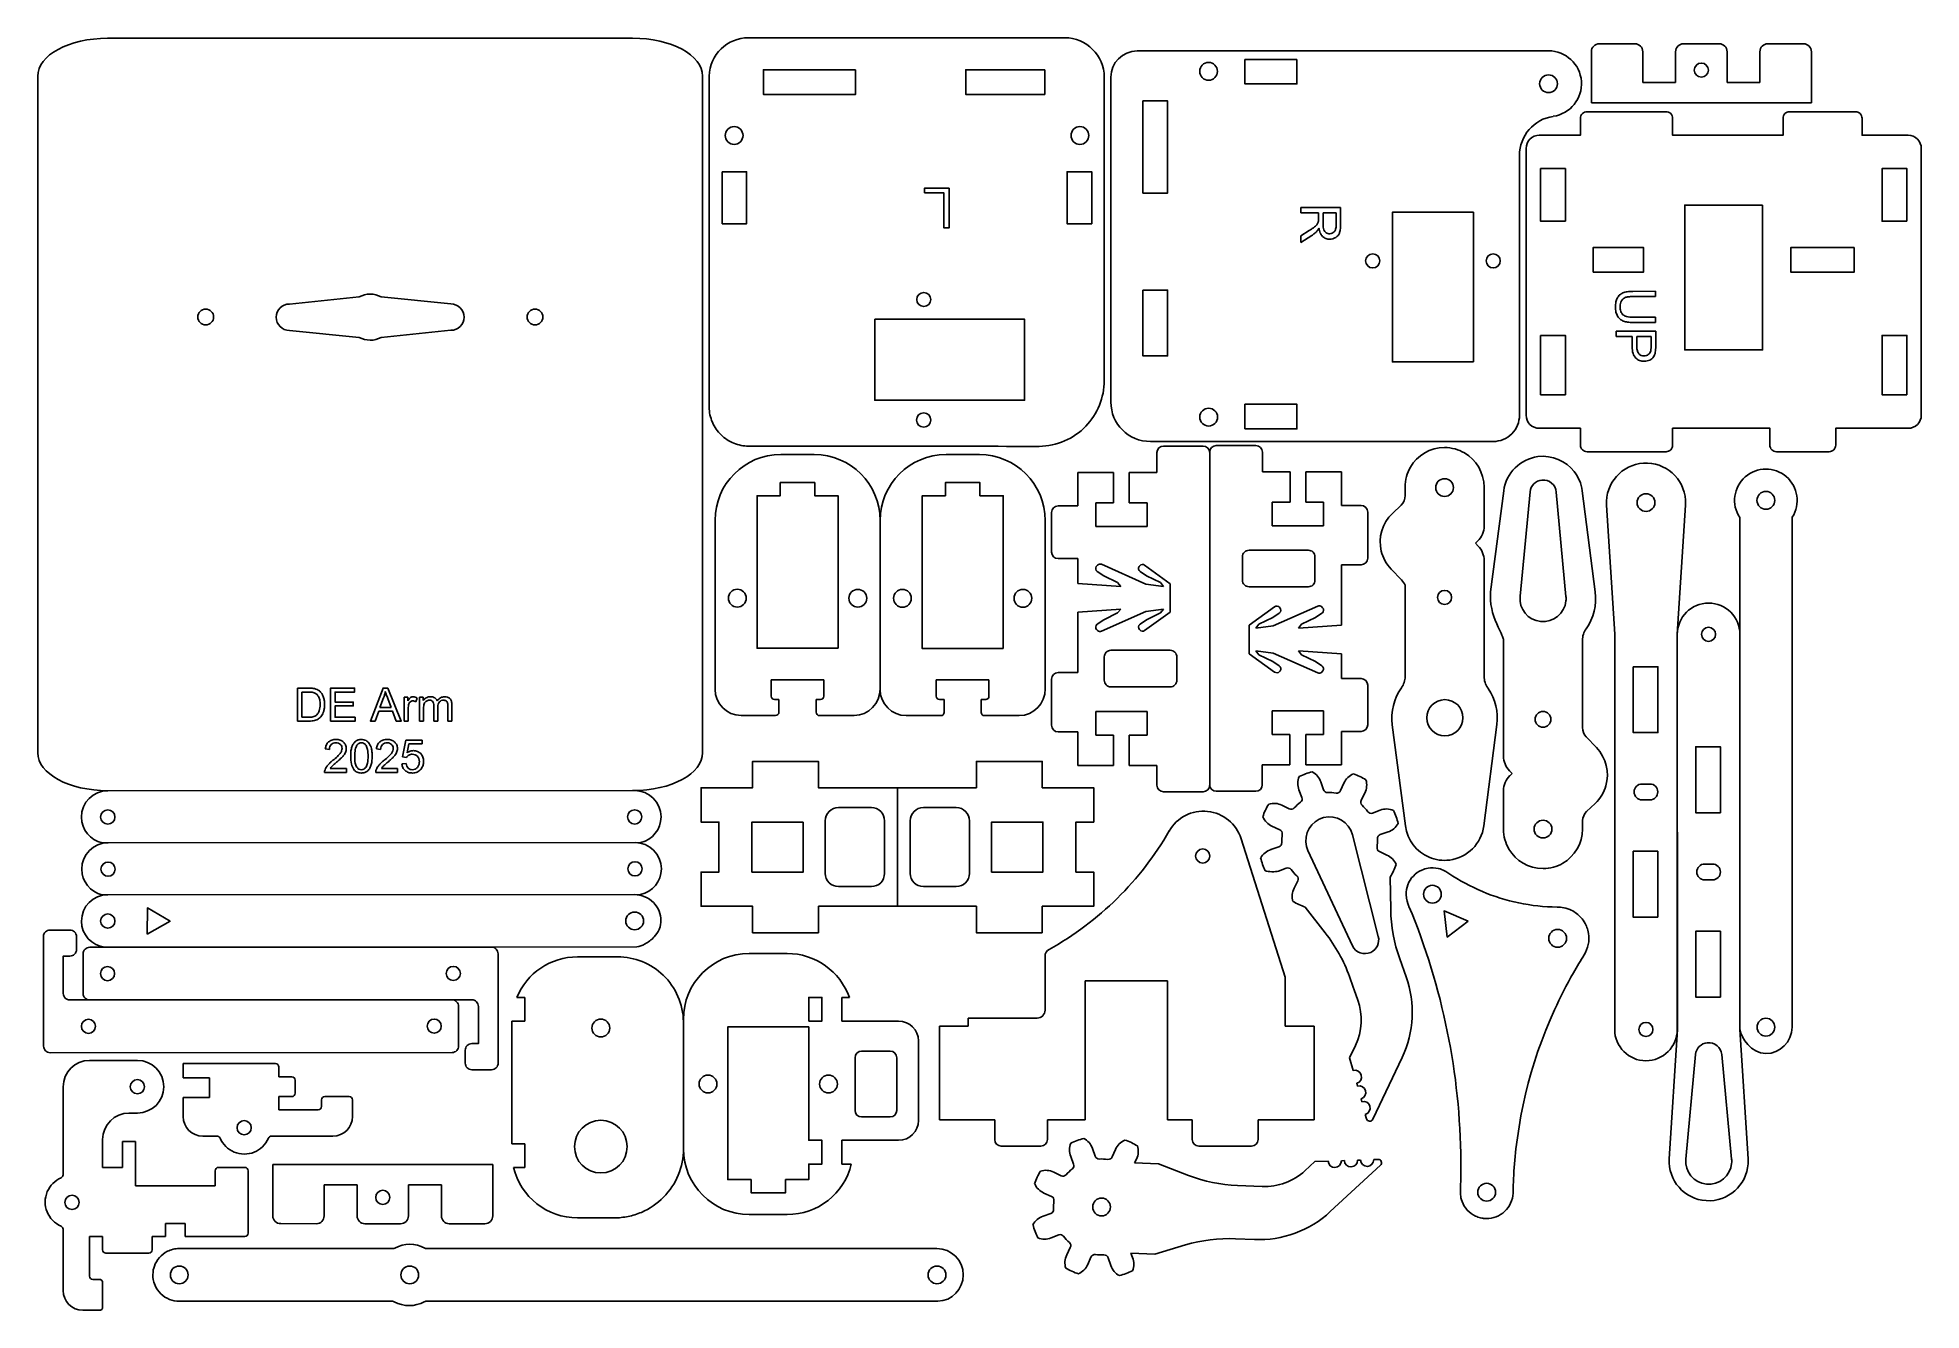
# Model space of a CAD drawing. Header units: millimetres. Extents: x 1 to 287, y -194 to -1.
import ezdxf

# ---------------------------------------------------------------- set-up
doc = ezdxf.new("R2010")
doc.units = ezdxf.units.MM
doc.layers.get('0').update_dxf_attribs({"linetype": 'CONTINUOUS'})

msp = doc.modelspace()

# ---------------------------------------------------------------- linework, layer by layer
for p, q in [((91.13, -1.02), (11.44, -1.03)), ((156.75, -0.96), (108.76, -0.95)), ((243.31, -1.87), (237.91, -1.87)), ((256.11, -1.87), (250.71, -1.87)), ((268.91, -1.87), (263.51, -1.87)), ((230.21, -2.94), (167.75, -2.96)), ((236.71, -3.07), (236.71, -10.84)), ((244.51, -7.76), (244.51, -3.07)), ((249.51, -3.07), (249.51, -7.76)), ((257.31, -7.77), (257.31, -3.07)), ((262.31, -3.07), (262.31, -7.77)), ((270.11, -10.84), (270.11, -3.07)), ((0.82, -6.8), (0.83, -109.52)), ((101.78, -109.51), (101.76, -6.78)), ((162.75, -53.01), (162.75, -6.96)), ((163.75, -6.96), (163.76, -56.26)), ((249.51, -7.76), (244.51, -7.76)), ((262.31, -7.77), (257.31, -7.77)), ((236.71, -10.84), (270.11, -10.84)), ((225.8, -58.26), (225.8, -18.83)), ((192.62, -27.54), (192.62, -26.75)), ((192.62, -26.75), (198.62, -26.75)), ((195.28, -27.54), (192.62, -27.54)), ((195.28, -28.46), (195.28, -27.54)), ((197.96, -27.54), (195.97, -27.54)), ((195.97, -27.54), (195.97, -29.25)), ((197.96, -29.44), (197.96, -27.54)), ((198.62, -26.75), (198.62, -29.41)), ((192.62, -31.04), (193.87, -30.24)), ((194.25, -30.99), (192.62, -32.03)), ((192.62, -32.03), (192.62, -31.04)), ((243, -39.47), (246.47, -39.46)), ((246.47, -39.46), (246.47, -40.25)), ((39.04, -41.39), (49.62, -40.3)), ((49.62, -40.3), (49.63, -40.3)), ((52.95, -40.3), (63.55, -41.38)), ((246.47, -40.25), (243, -40.26)), ((49.63, -46.46), (39.04, -45.39)), ((63.55, -45.38), (52.95, -46.46)), ((240.48, -45.51), (246.48, -45.5)), ((240.48, -46.3), (240.48, -45.51)), ((243.01, -43.39), (246.47, -43.38)), ((246.47, -44.18), (243.01, -44.18)), ((246.47, -43.38), (246.47, -44.18)), ((246.48, -45.5), (246.48, -47.76)), ((242.92, -46.3), (240.48, -46.3)), ((242.92, -47.84), (242.92, -46.3)), ((245.77, -46.3), (243.62, -46.3)), ((243.62, -46.3), (243.63, -47.85)), ((245.77, -47.83), (245.77, -46.3)), ((169.76, -62.26), (221.8, -62.26)), ((185.76, -62.87), (179.76, -62.87)), ((118.73, -64.24), (113.66, -64.23)), ((143.79, -64.25), (138.73, -64.25)), ((170.76, -63.95), (170.76, -66.95)), ((177.76, -62.95), (171.76, -62.95)), ((178.76, -63.87), (178.76, -114.45)), ((178.76, -114.45), (178.76, -63.87)), ((186.76, -66.87), (186.76, -63.87)), ((164.16, -66.95), (158.76, -66.95)), ((158.76, -66.95), (158.76, -72.05)), ((164.16, -71.55), (164.16, -66.95)), ((170.76, -66.95), (166.56, -66.95)), ((166.56, -66.95), (166.56, -71.55)), ((190.96, -66.87), (186.76, -66.87)), ((190.96, -71.47), (190.96, -66.87)), ((198.76, -66.87), (193.36, -66.87)), ((193.36, -66.87), (193.36, -71.47)), ((198.76, -71.97), (198.76, -66.87)), ((188.26, -75.07), (188.26, -71.47)), ((188.26, -71.47), (190.96, -71.47)), ((193.36, -71.47), (196.06, -71.47)), ((196.06, -71.47), (196.06, -75.07)), ((208.42, -69.25), (208.43, -69.33)), ((208.43, -69.33), (208.43, -70.47)), ((220.43, -75.09), (220.42, -69.18)), ((223.41, -69.74), (221.42, -85.08)), ((225.88, -85.77), (227.41, -69.92)), ((231.39, -69.93), (232.85, -85.79)), ((237.3, -85.09), (235.32, -69.74)), ((103.66, -74.23), (103.66, -83.02)), ((128.72, -99.81), (128.72, -74.24)), ((128.72, -74.24), (128.72, -99.8)), ((153.79, -99.82), (153.79, -74.25)), ((154.76, -73.05), (154.76, -79.05)), ((158.76, -72.05), (155.76, -72.05)), ((161.46, -75.15), (161.46, -71.55)), ((161.46, -71.55), (164.16, -71.55)), ((166.56, -71.55), (169.26, -71.55)), ((169.26, -71.55), (169.26, -75.15)), ((201.75, -71.97), (198.76, -71.97)), ((202.75, -79.97), (202.75, -72.97)), ((207.81, -71.92), (206.5, -73.17)), ((239.02, -71.92), (240.26, -91.54)), ((249.76, -91.54), (251, -71.92)), ((259.24, -73.8), (259.27, -151.54)), ((267.22, -151.19), (267.21, -73.76)), ((169.26, -75.15), (161.46, -75.15)), ((196.06, -75.07), (188.26, -75.07)), ((155.76, -80.05), (158.76, -80.05)), ((158.76, -80.05), (158.76, -83.84)), ((219.13, -77.7), (219.44, -77.41)), ((219.54, -78.13), (219.13, -77.7)), ((161.6, -81.18), (161.72, -81.04)), ((162.67, -82.65), (161.7, -82)), ((162.35, -80.91), (169.09, -83.94)), ((164.79, -83.69), (162.67, -82.65)), ((168.1, -81.18), (168.15, -81.12)), ((169.17, -82.65), (168.2, -82)), ((168.89, -81.05), (172.76, -83.85)), ((171.29, -83.69), (169.17, -82.65)), ((198.75, -90.17), (198.75, -80.97)), ((198.75, -80.97), (201.75, -80.97)), ((206.31, -81.65), (207.87, -83.28)), ((220.43, -97.94), (220.43, -80.35)), ((103.66, -83.02), (103.66, -99.81)), ((158.76, -83.84), (165.26, -84.3)), ((165.26, -84.3), (164.79, -83.69)), ((169.09, -83.94), (171.76, -84.3)), ((171.76, -84.3), (171.29, -83.69)), ((172.76, -83.85), (172.76, -86.05)), ((208.46, -84.34), (208.46, -97.08)), ((165.26, -87.7), (158.76, -88.15)), ((158.76, -88.15), (158.76, -97.35)), ((169.09, -88.05), (162.35, -91.08)), ((162.67, -89.35), (164.79, -88.3)), ((164.79, -88.3), (165.26, -87.7)), ((172.76, -88.15), (168.89, -90.95)), ((171.76, -87.7), (169.09, -88.05)), ((169.17, -89.35), (171.29, -88.3)), ((171.29, -88.3), (171.76, -87.7)), ((172.76, -86.05), (172.76, -88.15)), ((184.75, -90.17), (188.62, -87.37)), ((189.31, -88.33), (188.34, -88.97)), ((188.42, -90.27), (195.16, -87.24)), ((189.36, -87.44), (189.41, -87.5)), ((195.81, -88.33), (194.84, -88.97)), ((195.79, -87.37), (195.91, -87.5)), ((161.72, -90.95), (161.6, -90.82)), ((161.7, -89.99), (162.67, -89.35)), ((168.15, -90.88), (168.1, -90.82)), ((168.2, -89.99), (169.17, -89.35)), ((184.75, -92.27), (184.75, -90.17)), ((186.22, -90.02), (185.75, -90.62)), ((185.75, -90.62), (188.42, -90.27)), ((188.34, -88.97), (186.22, -90.02)), ((192.72, -90.02), (192.25, -90.62)), ((192.25, -90.62), (198.75, -90.17)), ((194.84, -88.97), (192.72, -90.02)), ((184.75, -94.48), (184.75, -92.27)), ((188.42, -94.38), (185.75, -94.03)), ((185.75, -94.03), (186.22, -94.63)), ((195.16, -97.41), (188.42, -94.38)), ((198.75, -94.48), (192.25, -94.03)), ((192.25, -94.03), (192.72, -94.63)), ((235.36, -105.71), (235.36, -92.44)), ((240.26, -91.54), (240.25, -151.54)), ((249.75, -151.54), (249.76, -91.54)), ((249.76, -91.54), (249.77, -151.54)), ((259.27, -151.54), (259.26, -91.54)), ((188.62, -97.27), (184.75, -94.48)), ((186.22, -94.63), (188.34, -95.67)), ((188.34, -95.67), (189.31, -96.32)), ((189.41, -97.14), (189.36, -97.2)), ((192.72, -94.63), (194.84, -95.67)), ((194.84, -95.67), (195.81, -96.32)), ((195.91, -97.15), (195.79, -97.28)), ((198.75, -98.27), (198.75, -94.48)), ((208.46, -97.08), (208.43, -97.9)), ((40.25, -104.71), (40.25, -99.71)), ((40.25, -99.71), (41.97, -99.71)), ((112.19, -100.93), (112.19, -98.43)), ((112.19, -98.43), (120.19, -98.43)), ((120.19, -98.43), (120.19, -100.93)), ((137.25, -100.94), (137.25, -98.44)), ((137.25, -98.44), (145.25, -98.44)), ((145.25, -98.44), (145.25, -100.94)), ((154.76, -98.35), (154.76, -105.35)), ((158.76, -97.35), (155.76, -97.35)), ((201.75, -98.27), (198.75, -98.27)), ((202.75, -105.27), (202.75, -99.27)), ((41.96, -100.3), (40.91, -100.3)), ((40.91, -100.3), (40.91, -104.12)), ((53.33, -101.19), (52.78, -102.66)), ((52.78, -102.66), (54.48, -102.66)), ((54.48, -102.66), (53.96, -101.28)), ((56.46, -104.71), (56.46, -101.09)), ((56.46, -101.09), (57.02, -101.09)), ((57.02, -101.09), (57.02, -101.64)), ((57.08, -102.82), (57.08, -104.71)), ((58.43, -101.21), (58.22, -101.78)), ((58.8, -104.71), (58.8, -101.09)), ((58.8, -101.09), (59.35, -101.09)), ((59.35, -101.09), (59.35, -101.6)), ((59.41, -102.83), (59.41, -104.71)), ((60.95, -104.71), (60.95, -102.36)), ((61.56, -102.61), (61.56, -104.71)), ((63.09, -104.71), (63.09, -102.43)), ((63.71, -102.23), (63.71, -104.71)), ((113.37, -101.43), (112.69, -101.43)), ((113.36, -103.37), (113.37, -101.43)), ((119.69, -101.43), (119.01, -101.43)), ((119.01, -101.43), (119.01, -103.37)), ((138.43, -101.44), (137.75, -101.44)), ((138.43, -103.39), (138.43, -101.44)), ((144.08, -101.44), (144.07, -103.39)), ((144.75, -101.44), (144.08, -101.44)), ((42.05, -104.71), (40.25, -104.71)), ((40.91, -104.12), (41.98, -104.12)), ((57.08, -104.71), (56.46, -104.71)), ((59.41, -104.71), (58.8, -104.71)), ((61.56, -104.71), (60.95, -104.71)), ((63.71, -104.71), (63.09, -104.71)), ((107.61, -103.87), (112.86, -103.87)), ((119.51, -103.88), (124.77, -103.88)), ((132.67, -103.89), (137.93, -103.89)), ((144.57, -103.89), (149.83, -103.89)), ((161.46, -106.85), (161.46, -103.25)), ((161.46, -103.25), (169.26, -103.25)), ((169.26, -103.25), (169.26, -106.85)), ((188.25, -106.77), (188.25, -103.17)), ((188.25, -103.17), (196.05, -103.17)), ((196.05, -103.17), (196.05, -106.77)), ((206.49, -105.29), (208.48, -120.63)), ((220.38, -120.63), (222.37, -105.24)), ((56.22, -110.15), (56.7, -107.59)), ((56.7, -107.59), (59.19, -107.59)), ((57.19, -108.17), (56.92, -109.52)), ((59.19, -108.17), (57.19, -108.17)), ((59.19, -107.59), (59.19, -108.17)), ((155.76, -106.35), (158.76, -106.35)), ((158.76, -106.35), (158.76, -111.45)), ((164.16, -106.85), (161.46, -106.85)), ((164.16, -111.45), (164.16, -106.85)), ((169.26, -106.85), (166.56, -106.85)), ((166.56, -106.85), (166.56, -111.45)), ((190.95, -106.77), (188.25, -106.77)), ((190.95, -111.37), (190.95, -106.77)), ((196.05, -106.77), (193.35, -106.77)), ((193.35, -106.77), (193.35, -111.37)), ((198.75, -111.37), (198.75, -106.27)), ((198.75, -106.27), (201.75, -106.27)), ((237.48, -108.73), (235.92, -107.1)), ((45.12, -109.01), (44.49, -108.94)), ((52.89, -109.01), (52.26, -108.94)), ((56.11, -111.21), (56.75, -111.15)), ((56.79, -110.23), (56.22, -110.15)), ((158.76, -111.45), (164.16, -111.45)), ((166.56, -111.45), (170.76, -111.45)), ((170.76, -111.45), (170.76, -114.45)), ((186.75, -114.37), (186.75, -111.37)), ((186.75, -111.37), (190.95, -111.37)), ((193.35, -111.37), (198.75, -111.37)), ((47.68, -112.52), (44.37, -112.52)), ((45.23, -111.93), (47.68, -111.93)), ((47.68, -111.93), (47.68, -112.52)), ((55.45, -112.52), (52.14, -112.52)), ((53, -111.93), (55.45, -111.93)), ((55.45, -111.93), (55.45, -112.52)), ((196.03, -115.14), (195.63, -113.96)), ((199.14, -114.13), (198.63, -115.27)), ((224.25, -112.24), (224.67, -112.67)), ((224.67, -112.67), (224.36, -112.97)), ((244.4, -114.27), (245.6, -114.27)), ((91.46, -115.26), (11.46, -115.28)), ((11.46, -115.28), (91.15, -115.27)), ((171.76, -115.45), (177.76, -115.45)), ((179.75, -115.37), (185.75, -115.37)), ((192.32, -115.14), (192.77, -116.3)), ((201.75, -116.75), (202.31, -115.63)), ((223.37, -115.28), (223.37, -121.11)), ((235.98, -118.46), (237.29, -117.21)), ((245.6, -116.67), (244.4, -116.67)), ((190.84, -118.05), (189.72, -117.49)), ((204.67, -118.24), (203.5, -118.68)), ((235.37, -119.81), (235.37, -119.81)), ((190.23, -143.61), (183.53, -122.57)), ((188.22, -120.67), (189.41, -121.21)), ((200.43, -121.97), (204.36, -137.41)), ((204.67, -121.94), (205.85, -121.54)), ((10.61, -123.19), (92.41, -123.15)), ((91.51, -123.15), (11.51, -123.19)), ((189.28, -123.8), (188.07, -124.21)), ((200.42, -138.82), (193.68, -124.38)), ((205.67, -125.05), (204.54, -124.54)), ((187.21, -127.45), (187.22, -127.45)), ((189.22, -127.48), (190.39, -127.04)), ((206.25, -133.3), (206.17, -128.4)), ((253.91, -126.42), (255.11, -126.42)), ((10.57, -131.08), (92.36, -131.06)), ((91.46, -131.06), (11.47, -131.08)), ((192.14, -128.97), (191.58, -130.08)), ((255.11, -128.82), (253.91, -128.82)), ((193.26, -132.97), (196.3, -136.87)), ((11.03, -139.06), (91.81, -139.01)), ((114.62, -140), (108.85, -140)), ((88.86, -140.51), (82.79, -140.51)), ((153.76, -140.43), (153.76, -148.62)), ((208.59, -143.54), (207.61, -140.82)), ((207.61, -140.82), (207.62, -140.82)), ((159.86, -165.24), (159.86, -144.14)), ((159.86, -144.14), (172.36, -144.14)), ((172.36, -144.14), (172.36, -165.24)), ((190.21, -151.04), (190.23, -143.61)), ((199.98, -143.51), (200.54, -145.1)), ((200.54, -145.1), (200.7, -145.53)), ((200.7, -145.53), (201.25, -147.07)), ((73.55, -146.68), (74.79, -146.68)), ((74.79, -146.68), (74.79, -150.28)), ((122.92, -150.27), (122.92, -146.67)), ((122.92, -146.67), (124.05, -146.67)), ((74.79, -150.28), (72.79, -150.28)), ((72.79, -150.28), (72.79, -168.88)), ((98.85, -150.01), (98.86, -169.65)), ((131.54, -150.27), (122.92, -150.27)), ((142.07, -151.04), (137.72, -151.04)), ((137.72, -151.04), (137.74, -165.25)), ((152.56, -149.82), (142.07, -149.81)), ((142.07, -149.81), (142.07, -151.04)), ((194.61, -151.04), (190.21, -151.04)), ((194.61, -165.24), (194.61, -151.04)), ((249.77, -151.54), (248.53, -171.16)), ((260.51, -171.16), (259.27, -151.54)), ((134.54, -165.37), (134.54, -153.27)), ((200.9, -153.96), (200.01, -155.83)), ((15.96, -156.23), (8.69, -156.23)), ((36.91, -156.73), (22.91, -156.73)), ((22.91, -156.73), (22.91, -158.88)), ((37.41, -158.73), (37.41, -157.23)), ((124.92, -163.82), (124.92, -155.82)), ((125.92, -154.82), (130.26, -154.82)), ((131.26, -155.82), (131.26, -163.82)), ((200.01, -155.83), (200.55, -157.77)), ((203.51, -165.17), (207.97, -155.79)), ((251.04, -171.21), (252.53, -155.35)), ((256.51, -155.35), (258, -171.21)), ((22.91, -158.88), (26.91, -158.88)), ((26.91, -158.88), (26.91, -161.88)), ((39.41, -158.73), (37.41, -158.73)), ((39.91, -161.23), (39.91, -159.23)), ((201.08, -159.7), (201.21, -160.14)), ((4.69, -160.23), (4.68, -173.6)), ((26.91, -161.88), (22.91, -161.88)), ((22.91, -161.88), (22.91, -164.74)), ((37.41, -163.73), (37.41, -161.73)), ((37.41, -161.73), (39.41, -161.73)), ((43.91, -162.23), (43.91, -163.24)), ((48.11, -161.73), (44.41, -161.73)), ((48.61, -164.74), (48.61, -162.23)), ((201.74, -162.07), (201.86, -162.51)), ((14.68, -164.23), (15.96, -164.23)), ((43.41, -163.74), (37.41, -163.73)), ((130.26, -164.82), (125.92, -164.82)), ((137.74, -165.25), (146.12, -165.24)), ((146.12, -165.24), (146.12, -168.24)), ((154.12, -168.24), (154.12, -165.24)), ((154.12, -165.24), (159.86, -165.24)), ((172.36, -165.24), (176.12, -165.24)), ((176.12, -165.24), (176.12, -168.24)), ((186.12, -168.24), (186.12, -165.24)), ((186.12, -165.24), (194.61, -165.24)), ((202.39, -164.44), (202.57, -165.09)), ((10.68, -172.48), (10.68, -168.23)), ((15.68, -168.55), (13.68, -168.55)), ((13.68, -168.55), (13.68, -172.48)), ((15.68, -175.28), (15.68, -168.55)), ((25.91, -167.74), (28.07, -167.74)), ((36.3, -167.74), (45.61, -167.74)), ((122.92, -171.97), (122.92, -168.37)), ((122.92, -168.37), (131.54, -168.37)), ((159.65, -168.08), (159.65, -168.08)), ((72.79, -168.88), (74.8, -168.88)), ((74.8, -168.88), (74.8, -172.48)), ((147.12, -169.24), (153.12, -169.24)), ((157.66, -170.81), (158.11, -171.97)), ((161.36, -170.78), (160.95, -169.6)), ((164.46, -169.74), (163.96, -170.88)), ((167.36, -171.81), (167.65, -171.21)), ((177.12, -169.24), (185.12, -169.24)), ((194.74, -171.59), (193.22, -172.99)), ((196.75, -171.52), (194.74, -171.59)), ((199.21, -171.44), (198.75, -171.46)), ((201.67, -171.36), (201.21, -171.38)), ((204.34, -171.27), (203.66, -171.3)), ((13.68, -172.48), (10.68, -172.48)), ((27.78, -172.98), (27.78, -175.28)), ((32.28, -172.48), (28.28, -172.48)), ((32.78, -182.48), (32.78, -172.98)), ((69.91, -172.06), (36.51, -172.05)), ((36.51, -172.05), (36.51, -179.82)), ((69.91, -179.83), (69.91, -172.06)), ((74.8, -172.48), (73.07, -172.48)), ((124.35, -171.97), (122.92, -171.97)), ((153.07, -173.04), (153.07, -173.04)), ((156.2, -173.74), (155.08, -173.19)), ((170.97, -171.96), (167.36, -171.81)), ((175.53, -173.7), (170.97, -171.96)), ((197.07, -179.2), (204.7, -172.14)), ((27.78, -175.28), (15.68, -175.28)), ((44.31, -179.83), (44.31, -175.13)), ((44.31, -175.13), (49.31, -175.13)), ((49.31, -175.13), (49.31, -179.83)), ((57.11, -179.83), (57.11, -175.13)), ((57.11, -175.13), (62.11, -175.13)), ((62.11, -175.13), (62.11, -179.83)), ((153.6, -176.38), (154.75, -176.88)), ((186.74, -175.38), (182.97, -175.23)), ((82.79, -180.15), (88.36, -180.15)), ((108.86, -179.64), (114.62, -179.64)), ((154.64, -179.48), (153.48, -179.88)), ((4.68, -181.87), (4.68, -189.98)), ((8.68, -188.98), (8.68, -182.98)), ((8.68, -182.98), (10.68, -182.98)), ((10.68, -182.98), (10.68, -184.98)), ((18.18, -184.98), (18.18, -182.98)), ((18.18, -182.98), (20.23, -182.98)), ((20.23, -182.98), (20.23, -180.98)), ((20.23, -180.98), (23.23, -180.98)), ((23.23, -180.98), (23.23, -182.98)), ((23.23, -182.98), (32.28, -182.98)), ((37.71, -181.02), (43.11, -181.03)), ((50.51, -181.03), (55.91, -181.03)), ((63.31, -181.03), (68.71, -181.03)), ((154.67, -183.18), (155.84, -182.73)), ((11.18, -185.48), (17.68, -185.48)), ((54.79, -184.81), (22.3, -184.81)), ((137.34, -184.81), (59.83, -184.81)), ((137.34, -184.81), (137.35, -184.81)), ((157.6, -184.64), (157.05, -185.77)), ((167.05, -186.17), (166.78, -185.49)), ((166.78, -185.49), (170.42, -185.64)), ((170.42, -185.64), (175.09, -184.26)), ((182.68, -183.32), (185.56, -183.44)), ((160.24, -187.24), (160.74, -186.1)), ((163.34, -186.2), (163.75, -187.38)), ((4.68, -189.98), (4.68, -191.18)), ((10.18, -189.48), (9.18, -189.48)), ((10.68, -193.68), (10.68, -189.98)), ((7.68, -194.18), (10.18, -194.18)), ((22.32, -192.81), (54.71, -192.81)), ((59.76, -192.81), (137.47, -192.81))]:
    msp.add_line(p, q)
for points in [[(192, -4.26), (192, -7.96), (184.1, -7.96), (184.1, -4.26)], [(125.01, -5.82), (125.01, -9.57), (111.01, -9.57), (111.01, -5.82)], [(153.72, -5.82), (153.72, -9.57), (141.72, -9.57), (141.72, -5.82)], [(168.62, -10.55), (172.37, -10.55), (172.37, -24.55), (168.62, -24.55)], [(104.76, -21.3), (108.46, -21.3), (108.46, -29.2), (104.76, -29.2)], [(160.86, -29.2), (157.11, -29.2), (157.11, -21.3), (160.86, -21.3)], [(232.76, -28.83), (229.01, -28.83), (229.01, -20.83), (232.76, -20.83)], [(284.61, -28.83), (280.86, -28.83), (280.86, -20.83), (284.61, -20.83)], [(135.45, -24.52), (135.45, -23.82), (139.2, -23.82), (139.2, -29.82), (138.41, -29.82), (138.41, -24.52)], [(218.81, -50.19), (206.51, -50.19), (206.5, -27.44), (218.8, -27.44)], [(262.7, -26.36), (262.7, -48.36), (250.9, -48.36), (250.9, -26.36)], [(237.01, -36.55), (237.01, -32.8), (244.61, -32.8), (244.61, -36.55)], [(276.61, -32.8), (276.61, -36.55), (267.01, -36.55), (267.01, -32.8)], [(168.62, -39.26), (172.37, -39.26), (172.37, -49.26), (168.62, -49.26)], [(127.9, -43.7), (150.65, -43.71), (150.65, -56.01), (127.9, -56)], [(229.01, -46.16), (232.76, -46.16), (232.76, -55.16), (229.01, -55.16)], [(284.61, -55.16), (280.86, -55.16), (280.86, -46.16), (284.61, -46.16)], [(184.11, -60.36), (184.11, -56.61), (192.01, -56.61), (192.01, -60.36)], [(122.34, -93.66), (110.04, -93.66), (110.04, -70.49), (113.57, -70.49), (113.57, -68.49), (118.81, -68.49), (118.81, -70.49), (122.34, -70.49)], [(147.4, -93.68), (135.1, -93.67), (135.11, -70.5), (138.64, -70.51), (138.64, -68.51), (143.88, -68.51), (143.88, -70.51), (147.41, -70.51)], [(243.06, -96.47), (246.81, -96.47), (246.81, -106.47), (243.06, -106.47)], [(49.04, -104.12), (49.04, -104.71), (45.3, -104.71), (45.3, -99.71), (48.92, -99.71), (48.92, -100.3), (45.97, -100.3), (45.97, -101.83), (48.73, -101.83), (48.73, -102.42), (45.97, -102.42), (45.97, -104.12)], [(52.59, -103.2), (52.04, -104.71), (51.34, -104.71), (53.26, -99.71), (53.97, -99.71), (56.02, -104.71), (55.27, -104.71), (54.68, -103.2)], [(256.31, -118.62), (252.56, -118.62), (252.56, -108.62), (256.31, -108.62)], [(119.35, -132.84), (131.35, -132.84), (131.35, -114.84), (119.35, -114.84), (119.35, -110.84), (109.35, -110.84), (109.35, -114.84), (101.55, -114.84), (101.55, -120.04), (104.25, -120.04), (104.25, -127.64), (101.55, -127.64), (101.55, -132.84), (109.35, -132.84), (109.35, -136.84), (119.35, -136.84)], [(153.35, -136.84), (153.35, -132.84), (161.15, -132.84), (161.15, -127.64), (158.45, -127.64), (158.45, -120.04), (161.15, -120.04), (161.15, -114.84), (153.35, -114.84), (153.35, -110.84), (143.35, -110.84), (143.35, -114.84), (131.35, -114.84), (131.35, -132.84), (143.35, -132.84), (143.35, -136.84)], [(117.05, -120.04), (117.05, -127.64), (109.25, -127.64), (109.25, -120.04)], [(145.65, -127.64), (145.65, -120.04), (153.45, -120.04), (153.45, -127.64)], [(243.05, -124.47), (246.8, -124.47), (246.8, -134.47), (243.05, -134.47)], [(17.46, -137.09), (17.47, -133.09), (20.93, -135.1)], [(218.02, -135.09), (214.82, -137.5), (214.34, -133.53)], [(256.32, -146.62), (252.57, -146.62), (252.56, -136.62), (256.31, -136.62)], [(117.89, -150.27), (117.89, -146.67), (119.89, -146.67), (119.89, -150.27)], [(117.89, -151.16), (117.89, -168.37), (119.89, -168.37), (119.89, -171.97), (117.89, -171.97), (117.89, -174.33), (114.36, -174.33), (114.36, -176.33), (109.12, -176.33), (109.12, -174.33), (105.59, -174.33), (105.59, -151.16)]]:
    msp.add_lwpolyline(points, close=True)
for points in [[(284.81, -60.26, 0.414214), (286.81, -58.26), (286.81, -17.76, 0.414214), (284.81, -15.76), (277.81, -15.76), (277.81, -13.19, 0.414214), (276.81, -12.19), (266.81, -12.19, 0.414214), (265.81, -13.19), (265.81, -15.76), (249.05, -15.76), (249.05, -13.19, 0.414214), (248.05, -12.19), (236.05, -12.19, 0.414214), (235.05, -13.19), (235.05, -15.76), (228.8, -15.76, 0.414214), (226.8, -17.76), (226.8, -58.26, 0.414214), (228.8, -60.26), (235.05, -60.26), (235.05, -62.81, 0.414214), (236.05, -63.81), (248.05, -63.81, 0.414214), (249.05, -62.81), (249.05, -60.26), (263.81, -60.26), (263.81, -62.81, 0.414214), (264.81, -63.81), (272.81, -63.81, 0.414214), (273.81, -62.81), (273.81, -60.26)], [(184.74, -78.77), (193.75, -78.77, -0.414214), (194.75, -79.77), (194.75, -83.32, -0.414214), (193.75, -84.32), (184.74, -84.32, -0.414214), (183.74, -83.32), (183.74, -79.77, -0.414214)], [(172.77, -99.52), (163.76, -99.52, -0.414214), (162.76, -98.52), (162.76, -94.97, -0.414214), (163.76, -93.97), (172.77, -93.97, -0.414214), (173.77, -94.97), (173.77, -98.52, -0.414214)], [(120.4, -127.84), (120.4, -119.84, -0.414214), (122.4, -117.84), (127.4, -117.84, -0.414214), (129.4, -119.84), (129.4, -127.84, -0.414214), (127.4, -129.84), (122.4, -129.84, -0.414214)], [(142.29, -119.84), (142.29, -127.84, -0.414214), (140.29, -129.84), (135.29, -129.84, -0.414214), (133.29, -127.84), (133.29, -119.84, -0.414214), (135.29, -117.84), (140.29, -117.84, -0.414214)], [(63.72, -147.03), (5.71, -147.06, -0.414214), (4.71, -146.06), (4.71, -140.4), (5.71, -140.4, 0.414214), (6.71, -139.4), (6.71, -137.44, 0.414214), (5.7, -136.44), (2.7, -136.44, 0.414214), (1.7, -137.44), (1.71, -154.06, 0.414214), (2.71, -155.06), (63.73, -155.03, 0.414214), (64.73, -154.03), (64.72, -148.03, 0.414214)], [(8.72, -147.06), (66.73, -147.03, -0.414214), (67.73, -148.03), (67.73, -153.69), (66.73, -153.69, 0.414214), (65.73, -154.69), (65.73, -156.65, 0.414214), (66.73, -157.65), (69.73, -157.65, 0.414214), (70.73, -156.64), (70.72, -140.03, 0.414214), (69.72, -139.03), (8.71, -139.06, 0.414214), (7.71, -140.06), (7.71, -146.06, 0.414214)]]:
    msp.add_lwpolyline(points, format="xyb", close=True)
for centre, radius in [((178.6, -6.06), 1.35), ((253.41, -5.87), 1.07), ((230.21, -7.94), 1.35), ((106.56, -15.8), 1.35), ((159.06, -15.8), 1.35), ((203.51, -34.84), 1.07), ((221.81, -34.84), 1.07), ((135.35, -40.7), 1.07), ((26.33, -43.36), 1.2), ((76.33, -43.36), 1.2), ((135.34, -59), 1.08), ((178.61, -58.56), 1.35), ((214.43, -69.26), 1.35), ((245.01, -71.54), 1.35), ((263.21, -71.2), 1.35), ((107.04, -86.05), 1.35), ((125.34, -86.06), 1.35), ((132.11, -86.07), 1.35), ((150.41, -86.07), 1.35), ((214.43, -85.93), 1.07), ((254.51, -91.54), 1.07), ((214.47, -104.21), 2.75), ((229.37, -104.45), 1.2), ((11.46, -119.28), 1.08), ((91.46, -119.26), 1.08), ((229.37, -121.11), 1.35), ((177.7, -125.2), 1.07), ((11.51, -127.19), 1.08), ((91.51, -127.15), 1.08), ((212.58, -131), 1.35), ((11.46, -135.08), 1.08), ((91.46, -135.06), 1.35), ((231.59, -137.7), 1.35), ((11.42, -143.06), 1.07), ((63.92, -143.03), 1.07), ((8.52, -151.06), 1.07), ((61.02, -151.03), 1.07), ((86.32, -151.32), 1.35), ((245, -151.54), 1.07), ((263.22, -151.19), 1.35), ((15.96, -160.23), 1.08), ((102.59, -159.82), 1.35), ((120.89, -159.82), 1.35), ((32.16, -166.46), 1.08), ((86.32, -169.33), 4), ((6.03, -177.8), 1.08), ((53.21, -177.03), 1.07), ((162.35, -178.49), 1.35), ((220.82, -176.25), 1.35), ((22.31, -188.81), 1.35), ((57.31, -188.81), 1.35), ((137.36, -188.81), 1.35)]:
    msp.add_circle(centre, radius)
for centre, radius, start, end in [((167.75, -6.96), 4, 90.0189, 180.0189), ((230.21, -7.94), 5, -81.7106, 90.0189), ((169.76, -56.26), 6, 180.0189, 270.0001), ((221.8, -58.26), 4, -89.9999, 0.0085), ((179.76, -63.87), 1, 90, 180), ((185.76, -63.87), 1, 0, 90), ((171.76, -63.95), 1, 90, 180), ((177.76, -63.95), 1, 4.3368, 90), ((263.21, -71.2), 4.75, -32.6286, 213.1732), ((155.76, -73.05), 1, 90, 180), ((201.75, -72.97), 1, 0, 90), ((217.23, -75.09), 3.2, -46.2815, 0.031), ((155.76, -79.05), 1, 180, 270), ((201.75, -79.97), 1, -90, 0), ((217.23, -80.35), 3.2, 0.0124, 43.7185), ((210.46, -84.34), 2, 175.411, 179.9975), ((155.76, -98.35), 1, 90, 180), ((201.75, -99.27), 1, 0, 90), ((223.43, -97.94), 3, 179.9949, 215.0943), ((219.34, -100.81), 2, 30.8034, 35.0943), ((155.76, -105.35), 1, 180, 270), ((201.75, -105.27), 1, -90, 0), ((226.57, -110.03), 3.2, 180.0084, 223.7185), ((185.75, -114.37), 1, -90, 0), ((194.87, -114.17), 2.73, 157.6255, 200.7984), ((193.04, -114.82), 2.73, 18.5162, 61.6504), ((201.63, -115.25), 2.73, 112.6255, 155.7984), ((199.87, -114.42), 2.73, -26.4907, 16.6822), ((226.57, -115.28), 3.2, 133.7185, 180.0156), ((171.76, -114.45), 1, 180, 270), ((177.76, -114.45), 1, -90, 0), ((179.75, -114.37), 1, 184.3368, 270), ((177.81, -124.39), 6, 17.6453, 150.1638), ((189.34, -118.18), 2.73, 202.5425, 245.8481), ((205.64, -120.79), 2.73, 67.6255, 110.7984), ((196.95, -122.86), 10.76, 14.0288, 25.2788), ((204.98, -118.96), 2.73, 288.5093, 331.6822), ((188.88, -126.82), 2.73, 107.2333, 150.4061), ((204.56, -127.54), 2.73, 22.6255, 65.7984), ((196.95, -122.86), 10.76, 329.0288, 340.2788), ((194.02, -131.3), 2.73, 153.5093, 196.6822), ((196.95, -122.86), 10.76, 239.0288, 249.9433), ((229.75, -132.92), 23.5, 180.9303, 199.6538), ((177.85, -151.42), 23.5, 19.6538, 38.2416), ((131.54, -153.27), 3, 0.0085, 90.0085), ((203.06, -164.96), 0.5, 195.4637, 334.5696), ((147.12, -168.24), 1, 180, 270), ((153.12, -168.24), 1, -90, 0), ((158.37, -170.49), 2.73, 19.0468, 62.2197), ((166.96, -170.84), 2.73, 113.163, 156.3359), ((177.12, -168.24), 1, 180, 270), ((185.12, -168.24), 1, -90, 0), ((160.2, -169.82), 2.73, 158.163, 201.3359), ((204.36, -171.77), 0.5, -47.2244, 91.8815), ((153.88, -175.65), 2.73, 64.0468, 107.2197), ((183.92, -151.75), 23.5, 249.1035, 267.6914), ((154.7, -173.88), 2.73, 203.163, 246.3359), ((154.35, -182.47), 2.73, 108.6629, 152.1968), ((153.68, -180.64), 2.73, 248.1694, 291.3295), ((159.51, -186.96), 2.73, 154.0018, 197.2133), ((181.73, -206.8), 23.5, 87.6914, 106.4149), ((157.74, -186.14), 2.73, 293.163, 336.3359), ((166.33, -186.49), 2.73, 199.0468, 242.2197), ((162.35, -178.49), 10.76, 284.5664, 295.8164), ((164.51, -187.16), 2.73, -21.837, 21.3359)]:
    msp.add_arc(centre, radius, start, end)
for centre, major_axis, ratio, start_param, end_param in [((51.47, -42.61), (0.98, 4.17), 0.902429, 2.904935, 3.350449), ((51.17, -43.15), (-1.73, 3.34), 0.95817, 2.681338, 3.160658), ((198.17, -122.36), (-11.21, -4.53), 0.939804, 6.151375, 6.337319), ((162.05, -177.88), (9.36, 4.63), 0.964668, 1.359634, 1.562008), ((166.07, -180.95), (12.69, -8.41), 0.838182, 3.187859, 3.352823)]:
    msp.add_ellipse(centre, major_axis=major_axis, ratio=ratio, start_param=start_param, end_param=end_param)
for points in [[(11.44, -1.03), (5.57, -1.03), (0.82, -3.61), (0.82, -6.8)], [(101.76, -6.78), (101.76, -3.6), (97, -1.02), (91.13, -1.02)], [(108.76, -0.95), (105.5, -0.94), (102.85, -3.54), (102.76, -6.78)], [(156.75, -0.96), (160.06, -0.96), (162.75, -3.65), (162.75, -6.96)], [(236.71, -3.07), (236.71, -2.4), (237.25, -1.87), (237.91, -1.87)], [(243.31, -1.87), (243.97, -1.87), (244.51, -2.4), (244.51, -3.07)], [(249.51, -3.07), (249.51, -2.4), (250.05, -1.87), (250.71, -1.87)], [(256.11, -1.87), (256.77, -1.87), (257.31, -2.41), (257.31, -3.07)], [(262.31, -3.07), (262.31, -2.41), (262.85, -1.87), (263.51, -1.87)], [(268.91, -1.87), (269.57, -1.87), (270.11, -2.41), (270.11, -3.07)], [(225.8, -18.83), (225.79, -15.85), (227.98, -13.32), (230.93, -12.89)], [(103.66, -74.23), (103.66, -68.71), (108.14, -64.23), (113.66, -64.23)], [(118.73, -64.24), (124.25, -64.24), (128.73, -68.71), (128.72, -74.24)], [(128.72, -74.24), (128.73, -68.72), (133.2, -64.25), (138.73, -64.25)], [(143.79, -64.25), (149.31, -64.25), (153.79, -68.73), (153.79, -74.25)], [(208.43, -70.47), (208.43, -71.02), (208.21, -71.54), (207.81, -71.92)], [(161.72, -81.04), (161.88, -80.87), (162.14, -80.82), (162.35, -80.91)], [(168.15, -81.12), (168.35, -80.91), (168.66, -80.88), (168.89, -81.05)], [(188.62, -87.37), (188.85, -87.2), (189.17, -87.23), (189.36, -87.44)], [(195.16, -87.24), (195.38, -87.14), (195.63, -87.19), (195.79, -87.37)], [(162.35, -91.08), (162.14, -91.18), (161.88, -91.13), (161.72, -90.95)], [(168.89, -90.95), (168.66, -91.12), (168.34, -91.09), (168.15, -90.88)], [(189.36, -97.2), (189.17, -97.41), (188.85, -97.44), (188.62, -97.27)], [(103.66, -99.81), (103.66, -99.84), (103.66, -99.87), (103.66, -99.9)], [(107.61, -103.87), (105.43, -103.83), (103.68, -102.07), (103.66, -99.9)], [(128.72, -99.81), (128.75, -102.02), (126.98, -103.84), (124.77, -103.88)], [(128.72, -99.8), (128.72, -99.84), (128.72, -99.87), (128.72, -99.91)], [(132.67, -103.89), (130.49, -103.85), (128.74, -102.08), (128.72, -99.91)], [(153.79, -99.82), (153.81, -102.03), (152.04, -103.85), (149.83, -103.89)], [(195.79, -97.28), (195.63, -97.45), (195.38, -97.51), (195.16, -97.41)], [(112.69, -101.43), (112.41, -101.43), (112.19, -101.2), (112.19, -100.93)], [(120.19, -100.93), (120.19, -101.21), (119.96, -101.43), (119.69, -101.43)], [(137.75, -101.44), (137.48, -101.44), (137.25, -101.22), (137.25, -100.94)], [(145.25, -100.94), (145.25, -101.22), (145.03, -101.44), (144.75, -101.44)], [(113.36, -103.37), (113.36, -103.65), (113.14, -103.87), (112.86, -103.87)], [(138.43, -103.39), (138.43, -103.66), (138.2, -103.89), (137.93, -103.89)], [(235.92, -107.1), (235.57, -106.73), (235.36, -106.22), (235.36, -105.71)], [(0.83, -109.52), (0.83, -112.7), (5.59, -115.28), (11.46, -115.28)], [(91.15, -115.27), (97.02, -115.27), (101.78, -112.69), (101.78, -109.51)], [(194.34, -112.42), (193.61, -112.6), (193.03, -112.8), (192.35, -113.13)], [(202.48, -113.63), (201.86, -113.25), (201.28, -112.97), (200.58, -112.73)], [(244.4, -114.27), (243.74, -114.27), (243.2, -114.8), (243.2, -115.47)], [(246.8, -115.47), (246.8, -114.8), (246.27, -114.27), (245.6, -114.27)], [(189.72, -117.49), (189.1, -117.18), (188.38, -117.12), (187.72, -117.32)], [(196.66, -115.57), (196.37, -115.59), (196.12, -115.41), (196.03, -115.14)], [(243.2, -115.47), (243.2, -116.13), (243.74, -116.67), (244.4, -116.67)], [(245.6, -116.67), (246.27, -116.67), (246.8, -116.13), (246.8, -115.47)], [(187.72, -117.32), (187.35, -117.93), (187.05, -118.57), (186.82, -119.23)], [(235.37, -119.81), (235.39, -119.3), (235.61, -118.81), (235.98, -118.46)], [(154.38, -139.38), (161.98, -135.16), (168.29, -128.94), (172.61, -121.4)], [(187.22, -127.45), (187.58, -127.6), (188.78, -127.65), (189.22, -127.48)], [(252.71, -127.62), (252.71, -126.95), (253.25, -126.42), (253.91, -126.42)], [(253.91, -128.82), (253.25, -128.82), (252.71, -128.28), (252.71, -127.62)], [(255.11, -126.42), (255.78, -126.42), (256.31, -126.95), (256.31, -127.62)], [(256.31, -127.62), (256.31, -128.28), (255.78, -128.82), (255.11, -128.82)], [(108.85, -140), (103.33, -140), (98.85, -144.48), (98.85, -150.01)], [(124.05, -146.67), (122.65, -142.71), (118.89, -140), (114.62, -140)], [(153.76, -140.43), (153.76, -139.99), (154, -139.59), (154.38, -139.38)], [(73.55, -146.68), (75.08, -142.99), (78.7, -140.51), (82.79, -140.51)], [(207.97, -155.79), (209.79, -151.95), (210.02, -147.54), (208.59, -143.54)], [(152.56, -149.82), (153.22, -149.82), (153.76, -149.28), (153.76, -148.62)], [(201.25, -147.07), (202.05, -149.32), (201.93, -151.8), (200.9, -153.96)], [(8.69, -156.23), (6.48, -156.23), (4.69, -158.02), (4.69, -160.23)], [(37.41, -157.23), (37.41, -156.96), (37.19, -156.73), (36.91, -156.73)], [(124.92, -155.82), (124.92, -155.27), (125.37, -154.82), (125.92, -154.82)], [(130.26, -154.82), (130.81, -154.82), (131.26, -155.27), (131.26, -155.82)], [(39.91, -159.23), (39.91, -158.96), (39.69, -158.73), (39.41, -158.73)], [(39.41, -161.73), (39.69, -161.73), (39.91, -161.51), (39.91, -161.23)], [(44.41, -161.73), (44.14, -161.73), (43.91, -161.96), (43.91, -162.23)], [(48.61, -162.23), (48.61, -161.96), (48.39, -161.73), (48.11, -161.73)], [(14.68, -164.23), (12.47, -164.23), (10.68, -166.02), (10.68, -168.23)], [(22.91, -164.74), (22.91, -166.4), (24.26, -167.74), (25.91, -167.74)], [(45.61, -167.74), (47.27, -167.74), (48.61, -166.4), (48.61, -164.74)], [(125.92, -164.82), (125.37, -164.82), (124.92, -164.37), (124.92, -163.82)], [(131.26, -163.82), (131.26, -164.37), (130.81, -164.82), (130.26, -164.82)], [(131.54, -168.37), (133.2, -168.37), (134.54, -167.03), (134.54, -165.37)], [(167.8, -169.21), (167.2, -168.86), (166.55, -168.56), (165.89, -168.33)], [(98.86, -169.65), (98.86, -175.17), (103.34, -179.64), (108.86, -179.64)], [(167.65, -171.21), (167.95, -170.59), (168.01, -169.88), (167.8, -169.21)], [(27.78, -172.98), (27.78, -172.71), (28.01, -172.48), (28.28, -172.48)], [(32.28, -172.48), (32.56, -172.48), (32.78, -172.71), (32.78, -172.98)], [(82.79, -180.15), (78.17, -180.15), (74.15, -176.97), (73.07, -172.48)], [(114.62, -179.64), (119.25, -179.64), (123.27, -176.47), (124.35, -171.97)], [(193.22, -172.99), (191.46, -174.62), (189.13, -175.48), (186.74, -175.38)], [(37.71, -181.02), (37.05, -181.02), (36.51, -180.49), (36.51, -179.82)], [(44.31, -179.83), (44.31, -180.49), (43.78, -181.03), (43.11, -181.03)], [(50.51, -181.03), (49.85, -181.03), (49.31, -180.49), (49.31, -179.83)], [(57.11, -179.83), (57.11, -180.49), (56.58, -181.03), (55.91, -181.03)], [(63.31, -181.03), (62.65, -181.03), (62.11, -180.49), (62.11, -179.83)], [(69.91, -179.83), (69.91, -180.49), (69.38, -181.03), (68.71, -181.03)], [(185.56, -183.44), (189.81, -183.61), (193.95, -182.08), (197.07, -179.2)], [(32.78, -182.48), (32.78, -182.76), (32.56, -182.98), (32.28, -182.98)], [(151.94, -181.2), (152.12, -181.88), (152.36, -182.54), (152.67, -183.18)], [(11.18, -185.48), (10.91, -185.48), (10.68, -185.26), (10.68, -184.98)], [(18.18, -184.98), (18.18, -185.26), (17.96, -185.48), (17.68, -185.48)], [(156.9, -187.77), (157.5, -188.12), (158.14, -188.42), (158.82, -188.65)], [(4.68, -191.18), (4.68, -192.84), (6.02, -194.18), (7.68, -194.18)], [(10.68, -189.98), (10.68, -189.71), (10.46, -189.48), (10.18, -189.48)], [(10.68, -193.68), (10.68, -193.96), (10.46, -194.18), (10.18, -194.18)]]:
    msp.add_open_spline(points, degree=3)
for points, knots in [([(102.76, -6.78), (102.76, -22.76), (102.76, -38.74), (102.76, -55.49), (102.75, -56.26), (102.77, -57.83), (102.94, -58.61), (103.57, -60.07), (104.02, -60.72), (105.14, -61.81), (105.79, -62.23), (107.22, -62.81), (107.98, -62.96), (108.75, -62.96)], [-5.964417, -5.964417, -5.964417, -5.964417, -1.171297, -1.171297, -0.939814, -0.939814, -0.700167, -0.700167, -0.462868, -0.462868, -0.232146, -0.232146, 0, 0, 0, 0]), ([(195.25, -28.9), (195.26, -28.84), (195.28, -28.7), (195.28, -28.55), (195.28, -28.46)], [0, 0, 0, 0, 0.01793274, 0.0443408, 0.0443408, 0.0443408, 0.0443408]), ([(193.87, -30.24), (194.03, -30.14), (194.31, -29.96), (194.58, -29.75), (194.69, -29.67)], [0, 0, 0, 0, 0.0572673, 0.100613, 0.100613, 0.100613, 0.100613]), ([(195.05, -30.33), (194.93, -30.45), (194.69, -30.69), (194.4, -30.89), (194.25, -30.99)], [0, 0, 0, 0, 0.0493643, 0.1037005, 0.1037005, 0.1037005, 0.1037005]), ([(194.69, -29.67), (194.78, -29.6), (194.93, -29.48), (195.04, -29.33), (195.09, -29.26)], [0, 0, 0, 0, 0.03240874, 0.05719557, 0.05719557, 0.05719557, 0.05719557]), ([(195.35, -29.85), (195.3, -29.95), (195.22, -30.12), (195.1, -30.27), (195.05, -30.33)], [0, 0, 0, 0, 0.03154522, 0.05657353, 0.05657353, 0.05657353, 0.05657353]), ([(195.09, -29.26), (195.13, -29.21), (195.2, -29.09), (195.24, -28.96), (195.25, -28.9)], [0, 0, 0, 0, 0.02028423, 0.03953688, 0.03953688, 0.03953688, 0.03953688]), ([(195.9, -31.13), (195.77, -30.96), (195.47, -30.59), (195.39, -30.11), (195.35, -29.85)], [0, 0, 0, 0, 0.0636271, 0.1413084, 0.1413084, 0.1413084, 0.1413084]), ([(196.98, -31.54), (196.78, -31.53), (196.38, -31.5), (196.06, -31.25), (195.9, -31.13)], [0, 0, 0, 0, 0.0597343, 0.1175549, 0.1175549, 0.1175549, 0.1175549]), ([(195.97, -29.25), (195.97, -29.41), (195.97, -29.7), (196.05, -29.98), (196.08, -30.1)], [0, 0, 0, 0, 0.04857793, 0.08613413, 0.08613413, 0.08613413, 0.08613413]), ([(196.08, -30.1), (196.12, -30.19), (196.21, -30.38), (196.36, -30.5), (196.44, -30.56)], [0, 0, 0, 0, 0.03076936, 0.05973274, 0.05973274, 0.05973274, 0.05973274]), ([(196.44, -30.56), (196.53, -30.61), (196.69, -30.7), (196.89, -30.72), (196.98, -30.72)], [0, 0, 0, 0, 0.02861374, 0.05693176, 0.05693176, 0.05693176, 0.05693176]), ([(196.98, -30.72), (197.12, -30.71), (197.38, -30.69), (197.58, -30.5), (197.68, -30.41)], [0, 0, 0, 0, 0.03955098, 0.07851421, 0.07851421, 0.07851421, 0.07851421]), ([(197.89, -31.29), (197.74, -31.37), (197.46, -31.51), (197.14, -31.53), (196.98, -31.54)], [0, 0, 0, 0, 0.04697002, 0.0947532, 0.0947532, 0.0947532, 0.0947532]), ([(197.68, -30.41), (197.76, -30.28), (197.94, -29.99), (197.95, -29.64), (197.96, -29.44)], [0, 0, 0, 0, 0.0447107, 0.1028245, 0.1028245, 0.1028245, 0.1028245]), ([(198.45, -30.63), (198.39, -30.76), (198.26, -31.03), (198.01, -31.2), (197.89, -31.29)], [0, 0, 0, 0, 0.04362424, 0.08893977, 0.08893977, 0.08893977, 0.08893977]), ([(198.62, -29.41), (198.62, -29.64), (198.61, -30.06), (198.5, -30.46), (198.45, -30.63)], [0, 0, 0, 0, 0.0707188, 0.1235302, 0.1235302, 0.1235302, 0.1235302]), ([(49.63, -40.3), (50.12, -40.03), (50.69, -39.88), (51.29, -39.88), (51.89, -39.88), (52.46, -40.03), (52.95, -40.3)], [6, 6, 6, 6, 7, 7, 7, 8, 8, 8, 8]), ([(240.66, -40.46), (240.76, -40.3), (240.97, -39.97), (241.32, -39.79), (241.49, -39.7)], [0, 0, 0, 0, 0.058062, 0.1153178, 0.1153178, 0.1153178, 0.1153178]), ([(241.49, -39.7), (241.71, -39.63), (242.2, -39.48), (242.71, -39.47), (243, -39.47)], [0, 0, 0, 0, 0.0675049, 0.1530313, 0.1530313, 0.1530313, 0.1530313]), ([(39.04, -45.39), (37.94, -45.39), (37.04, -44.5), (37.04, -43.39), (37.04, -42.29), (37.94, -41.39), (39.04, -41.39)], [2, 2, 2, 2, 3, 3, 3, 4, 4, 4, 4]), ([(63.55, -41.38), (64.66, -41.38), (65.55, -42.28), (65.55, -44.48), (64.66, -45.38), (63.55, -45.38)], [9, 9, 9, 9, 10, 10, 11, 11, 11, 11]), ([(240.37, -41.84), (240.37, -41.58), (240.39, -41.11), (240.57, -40.67), (240.66, -40.46)], [0, 0, 0, 0, 0.0769807, 0.1420294, 0.1420294, 0.1420294, 0.1420294]), ([(240.7, -43.24), (240.6, -43.04), (240.39, -42.6), (240.38, -42.11), (240.37, -41.84)], [0, 0, 0, 0, 0.066425, 0.1452386, 0.1452386, 0.1452386, 0.1452386]), ([(241.28, -40.9), (241.22, -41.03), (241.1, -41.31), (241.09, -41.61), (241.08, -41.77)], [0, 0, 0, 0, 0.04226231, 0.08979892, 0.08979892, 0.08979892, 0.08979892]), ([(241.08, -41.77), (241.09, -42.03), (241.1, -42.49), (241.37, -42.86), (241.48, -43.02)], [0, 0, 0, 0, 0.0756538, 0.1337014, 0.1337014, 0.1337014, 0.1337014]), ([(241.85, -40.4), (241.73, -40.46), (241.5, -40.58), (241.36, -40.8), (241.28, -40.9)], [0, 0, 0, 0, 0.03820183, 0.07684074, 0.07684074, 0.07684074, 0.07684074]), ([(243, -40.26), (242.78, -40.26), (242.39, -40.26), (242.01, -40.36), (241.85, -40.4)], [0, 0, 0, 0, 0.0680343, 0.1167108, 0.1167108, 0.1167108, 0.1167108]), ([(241.57, -43.98), (241.4, -43.9), (241.05, -43.72), (240.82, -43.41), (240.7, -43.24)], [0, 0, 0, 0, 0.0562053, 0.1156584, 0.1156584, 0.1156584, 0.1156584]), ([(241.48, -43.02), (241.67, -43.13), (242.14, -43.39), (242.69, -43.39), (243.01, -43.39)], [0, 0, 0, 0, 0.0643895, 0.1594917, 0.1594917, 0.1594917, 0.1594917]), ([(243.01, -44.18), (242.73, -44.18), (242.25, -44.18), (241.78, -44.04), (241.57, -43.98)], [0, 0, 0, 0, 0.0813003, 0.1456738, 0.1456738, 0.1456738, 0.1456738]), ([(243.45, -49.6), (243.3, -49.38), (242.93, -48.85), (242.92, -48.21), (242.92, -47.84)], [0, 0, 0, 0, 0.078991, 0.187437, 0.187437, 0.187437, 0.187437]), ([(243.63, -47.85), (243.63, -48.08), (243.63, -48.47), (243.83, -48.8), (243.92, -48.94)], [0, 0, 0, 0, 0.06618, 0.1146846, 0.1146846, 0.1146846, 0.1146846]), ([(245.36, -49.07), (245.45, -49), (245.61, -48.87), (245.68, -48.67), (245.72, -48.57)], [0, 0, 0, 0, 0.03132996, 0.06231704, 0.06231704, 0.06231704, 0.06231704]), ([(245.72, -48.57), (245.73, -48.48), (245.77, -48.23), (245.77, -47.98), (245.77, -47.83)], [0, 0, 0, 0, 0.02882466, 0.07437613, 0.07437613, 0.07437613, 0.07437613]), ([(246.48, -47.76), (246.48, -47.94), (246.48, -48.25), (246.44, -48.55), (246.42, -48.68)], [0, 0, 0, 0, 0.05271385, 0.09152683, 0.09152683, 0.09152683, 0.09152683]), ([(244.75, -50.08), (244.5, -50.06), (244.02, -50.03), (243.64, -49.74), (243.45, -49.6)], [0, 0, 0, 0, 0.0717434, 0.1411682, 0.1411682, 0.1411682, 0.1411682]), ([(243.92, -48.94), (244.02, -49.04), (244.26, -49.24), (244.56, -49.25), (244.72, -49.26)], [0, 0, 0, 0, 0.04215479, 0.08900337, 0.08900337, 0.08900337, 0.08900337]), ([(244.72, -49.26), (244.84, -49.26), (245.07, -49.24), (245.27, -49.13), (245.36, -49.07)], [0, 0, 0, 0, 0.03522072, 0.06793889, 0.06793889, 0.06793889, 0.06793889]), ([(245.57, -49.9), (245.44, -49.95), (245.18, -50.06), (244.89, -50.08), (244.75, -50.08)], [0, 0, 0, 0, 0.041455, 0.08447156, 0.08447156, 0.08447156, 0.08447156]), ([(246.14, -49.42), (246.07, -49.51), (245.91, -49.71), (245.68, -49.83), (245.57, -49.9)], [0, 0, 0, 0, 0.03649942, 0.07564292, 0.07564292, 0.07564292, 0.07564292]), ([(246.42, -48.68), (246.4, -48.82), (246.34, -49.08), (246.21, -49.31), (246.14, -49.42)], [0, 0, 0, 0, 0.04201753, 0.07977454, 0.07977454, 0.07977454, 0.07977454]), ([(108.75, -62.96), (122.68, -62.97), (136.61, -62.98), (151.32, -63), (152.1, -63.01), (154.21, -62.98), (155.51, -62.7), (157.94, -61.65), (159.03, -60.89), (160.83, -59.02), (161.54, -57.94), (162.5, -55.56), (162.75, -54.3), (162.75, -53.01)], [-5.978096, -5.978096, -5.978096, -5.978096, -1.80022, -1.80022, -1.566338, -1.566338, -1.166937, -1.166937, -0.771442, -0.771442, -0.386919, -0.386919, 0, 0, 0, 0]), ([(220.42, -69.18), (220.42, -66.99), (219.23, -65.04), (217.45, -64), (216.56, -63.48), (215.52, -63.18), (214.42, -63.18), (212.23, -63.18), (210.29, -64.37), (209.24, -66.15), (208.72, -67.04), (208.42, -68.08), (208.42, -69.18), (208.42, -69.2), (208.42, -69.22), (208.42, -69.25)], [0.000119, 0.000119, 0.000119, 0.000119, 0.666695, 0.666695, 0.666695, 1, 1, 1, 1.666695, 1.666695, 1.666695, 2, 2, 2, 2.010188, 2.010188, 2.010188, 2.010188]), ([(235.32, -69.74), (235.17, -68.65), (234.74, -67.66), (234.11, -66.84), (232.85, -65.21), (230.77, -64.28), (228.6, -64.56), (225.9, -64.91), (223.76, -67.05), (223.41, -69.74)], [-5, -5, -5, -5, -4.666695, -4.666695, -4.666695, -4, -4, -4, -3.000085, -3.000085, -3.000085, -3.000085]), ([(239.02, -71.92), (238.81, -68.61), (241.33, -65.76), (247.94, -65.34), (250.79, -67.86), (251, -71.16), (251.02, -71.42), (251.02, -71.67), (251, -71.92)], [4, 4, 4, 4, 5, 5, 6, 6, 6, 7, 7, 7, 7]), ([(227.41, -69.92), (227.5, -68.96), (228.26, -68.21), (229.22, -68.12), (230.32, -68.02), (231.29, -68.83), (231.39, -69.93)], [-7, -7, -7, -7, -6, -6, -6, -5, -5, -5, -5]), ([(206.5, -73.17), (204.92, -74.68), (204.34, -76.89), (204.81, -78.89), (205.05, -79.9), (205.56, -80.86), (206.31, -81.65)], [6, 6, 6, 6, 6.666695, 6.666695, 6.666695, 7, 7, 7, 7]), ([(161.7, -82), (161.45, -81.84), (161.38, -81.49), (161.55, -81.24), (161.57, -81.22), (161.58, -81.2), (161.6, -81.18)], [0, 0, 0, 0, 1, 1, 1, 2, 2, 2, 2]), ([(168.2, -82), (167.95, -81.84), (167.88, -81.49), (168.05, -81.24), (168.07, -81.22), (168.08, -81.2), (168.1, -81.18)], [0, 0, 0, 0, 1, 1, 1, 2, 2, 2, 2]), ([(207.87, -83.28), (208.08, -83.49), (208.32, -83.85), (208.42, -84.08), (208.44, -84.12), (208.45, -84.15), (208.46, -84.18)], [8, 8, 8, 8, 8.5253365, 8.5253365, 8.5253365, 8.6099248, 8.6099248, 8.6099248, 8.6099248]), ([(221.42, -85.08), (221.42, -85.09), (221.42, -85.1), (221.42, -85.11), (221.4, -85.3), (221.39, -85.49), (221.39, -85.67), (221.35, -87.48), (221.92, -89.08), (222.58, -90.46)], [-1.008002, -1.008002, -1.008002, -1.008002, -1, -1, -1, -0.907389, -0.907389, -0.907389, 0, 0, 0, 0]), ([(232.85, -85.79), (232.87, -86.01), (232.87, -86.23), (232.85, -86.45), (232.66, -88.37), (230.95, -89.78), (227.1, -89.41), (225.69, -87.7), (225.88, -85.77)], [-4, -4, -4, -4, -3, -3, -3, -2, -2, -1, -1, -1, -1]), ([(235.36, -92.44), (235.36, -91.82), (235.55, -91.22), (235.91, -90.71), (237.06, -89.08), (237.55, -87.07), (237.3, -85.09)], [-8, -8, -8, -8, -7, -7, -7, -6, -6, -6, -6]), ([(189.41, -87.5), (189.62, -87.73), (189.6, -88.07), (189.38, -88.28), (189.36, -88.3), (189.33, -88.31), (189.31, -88.33)], [0, 0, 0, 0, 1, 1, 1, 2, 2, 2, 2]), ([(195.91, -87.5), (196.12, -87.73), (196.1, -88.07), (195.88, -88.28), (195.86, -88.3), (195.83, -88.31), (195.81, -88.33)], [0, 0, 0, 0, 1, 1, 1, 2, 2, 2, 2]), ([(259.26, -91.54), (259.26, -88.92), (257.13, -86.79), (251.88, -86.79), (249.76, -88.92), (249.76, -91.54)], [9, 9, 9, 9, 10, 10, 11, 11, 11, 11]), ([(161.6, -90.82), (161.4, -90.6), (161.41, -90.25), (161.64, -90.04), (161.66, -90.02), (161.68, -90.01), (161.7, -89.99)], [0, 0, 0, 0, 1, 1, 1, 2, 2, 2, 2]), ([(168.1, -90.82), (167.9, -90.6), (167.91, -90.25), (168.14, -90.04), (168.16, -90.02), (168.18, -90.01), (168.2, -89.99)], [0, 0, 0, 0, 1, 1, 1, 2, 2, 2, 2]), ([(222.58, -90.46), (222.75, -90.81), (222.97, -91.25), (223.14, -91.65), (223.26, -91.93), (223.34, -92.2), (223.36, -92.27)], [-26, -26, -26, -26, -25.5009441, -25.5009441, -25.5009441, -25.1560549, -25.1560549, -25.1560549, -25.1560549]), ([(223.36, -92.27), (223.36, -96.58), (223.37, -108.28), (223.37, -109.85), (223.37, -109.96), (223.37, -110.03), (223.37, -110.03)], [-24.9958938, -24.9958938, -24.9958938, -24.9958938, -24.0678045, -24.0678045, -24.0678045, -24.0023359, -24.0023359, -24.0023359, -24.0023359]), ([(189.31, -96.32), (189.56, -96.48), (189.63, -96.83), (189.46, -97.08), (189.45, -97.1), (189.43, -97.12), (189.41, -97.14)], [0, 0, 0, 0, 1, 1, 1, 2, 2, 2, 2]), ([(195.81, -96.32), (196.06, -96.49), (196.13, -96.83), (195.96, -97.08), (195.95, -97.1), (195.93, -97.12), (195.91, -97.15)], [0, 0, 0, 0, 1, 1, 1, 2, 2, 2, 2]), ([(41.97, -99.71), (42.14, -99.71), (42.44, -99.72), (42.73, -99.76), (42.86, -99.79)], [0, 0, 0, 0, 0.05144661, 0.08943068, 0.08943068, 0.08943068, 0.08943068]), ([(42.86, -99.79), (43, -99.82), (43.26, -99.9), (43.48, -100.06), (43.59, -100.14)], [0, 0, 0, 0, 0.04217507, 0.08221363, 0.08221363, 0.08221363, 0.08221363]), ([(208.43, -97.9), (208.43, -97.92), (208.43, -97.93), (208.43, -97.94), (208.43, -98.56), (208.24, -99.16), (207.88, -99.66), (206.73, -101.3), (206.24, -103.31), (206.49, -105.29)], [10.988786, 10.988786, 10.988786, 10.988786, 11, 11, 11, 12, 12, 12, 13, 13, 13, 13]), ([(222.37, -105.24), (222.37, -105.24), (222.37, -105.23), (222.37, -105.23), (222.6, -103.32), (222.14, -101.39), (221.06, -99.79)], [16.9983797, 16.9983797, 16.9983797, 16.9983797, 17, 17, 17, 17.9647757, 17.9647757, 17.9647757, 17.9647757]), ([(42.81, -100.41), (42.7, -100.38), (42.42, -100.3), (42.13, -100.3), (41.96, -100.3)], [0, 0, 0, 0, 0.03554166, 0.08650968, 0.08650968, 0.08650968, 0.08650968]), ([(43.44, -100.97), (43.35, -100.84), (43.19, -100.6), (42.94, -100.47), (42.81, -100.41)], [0, 0, 0, 0, 0.04530225, 0.08544987, 0.08544987, 0.08544987, 0.08544987]), ([(43.7, -102.18), (43.69, -101.94), (43.69, -101.52), (43.51, -101.14), (43.44, -100.97)], [0, 0, 0, 0, 0.0696235, 0.1242727, 0.1242727, 0.1242727, 0.1242727]), ([(43.57, -103.14), (43.6, -103), (43.69, -102.68), (43.69, -102.35), (43.7, -102.18)], [0, 0, 0, 0, 0.04519726, 0.09774121, 0.09774121, 0.09774121, 0.09774121]), ([(43.59, -100.14), (43.72, -100.26), (43.97, -100.51), (44.11, -100.83), (44.18, -101)], [0, 0, 0, 0, 0.0514313, 0.1048584, 0.1048584, 0.1048584, 0.1048584]), ([(44.18, -101), (44.24, -101.18), (44.36, -101.57), (44.37, -101.97), (44.38, -102.19)], [0, 0, 0, 0, 0.0575391, 0.1208295, 0.1208295, 0.1208295, 0.1208295]), ([(44.38, -102.19), (44.38, -102.37), (44.37, -102.71), (44.29, -103.04), (44.25, -103.2)], [0, 0, 0, 0, 0.0538204, 0.1020998, 0.1020998, 0.1020998, 0.1020998]), ([(53.6, -100.24), (53.57, -100.4), (53.5, -100.72), (53.39, -101.04), (53.33, -101.19)], [0, 0, 0, 0, 0.04928264, 0.09930154, 0.09930154, 0.09930154, 0.09930154]), ([(53.96, -101.28), (53.89, -101.08), (53.76, -100.74), (53.65, -100.39), (53.6, -100.24)], [0, 0, 0, 0, 0.0611193, 0.1096047, 0.1096047, 0.1096047, 0.1096047]), ([(57.02, -101.64), (57.08, -101.53), (57.18, -101.34), (57.34, -101.19), (57.41, -101.13)], [0, 0, 0, 0, 0.03787084, 0.06433979, 0.06433979, 0.06433979, 0.06433979]), ([(57.18, -102.1), (57.15, -102.21), (57.09, -102.45), (57.08, -102.69), (57.08, -102.82)], [0, 0, 0, 0, 0.03512546, 0.0725595, 0.0725595, 0.0725595, 0.0725595]), ([(57.41, -101.77), (57.36, -101.81), (57.26, -101.9), (57.21, -102.03), (57.18, -102.1)], [0, 0, 0, 0, 0.01984051, 0.04100721, 0.04100721, 0.04100721, 0.04100721]), ([(57.41, -101.13), (57.47, -101.1), (57.59, -101.03), (57.73, -101.01), (57.8, -101.01)], [0, 0, 0, 0, 0.02105012, 0.0419116, 0.0419116, 0.0419116, 0.0419116]), ([(57.77, -101.64), (57.71, -101.65), (57.57, -101.66), (57.46, -101.73), (57.41, -101.77)], [0, 0, 0, 0, 0.01934457, 0.03872544, 0.03872544, 0.03872544, 0.03872544]), ([(58.22, -101.78), (58.15, -101.74), (58.01, -101.66), (57.85, -101.65), (57.77, -101.64)], [0, 0, 0, 0, 0.02462187, 0.04737646, 0.04737646, 0.04737646, 0.04737646]), ([(57.8, -101.01), (57.91, -101.02), (58.13, -101.04), (58.33, -101.15), (58.43, -101.21)], [0, 0, 0, 0, 0.03168105, 0.06677542, 0.06677542, 0.06677542, 0.06677542]), ([(59.35, -101.6), (59.41, -101.52), (59.53, -101.34), (59.71, -101.23), (59.8, -101.17)], [0, 0, 0, 0, 0.031125, 0.06272665, 0.06272665, 0.06272665, 0.06272665]), ([(59.51, -102.08), (59.48, -102.18), (59.41, -102.43), (59.41, -102.69), (59.41, -102.83)], [0, 0, 0, 0, 0.03290709, 0.07663322, 0.07663322, 0.07663322, 0.07663322]), ([(59.83, -101.68), (59.76, -101.73), (59.62, -101.84), (59.55, -102), (59.51, -102.08)], [0, 0, 0, 0, 0.0252437, 0.05169564, 0.05169564, 0.05169564, 0.05169564]), ([(59.8, -101.17), (59.9, -101.13), (60.1, -101.03), (60.33, -101.02), (60.44, -101.01)], [0, 0, 0, 0, 0.03266507, 0.06710076, 0.06710076, 0.06710076, 0.06710076]), ([(60.31, -101.54), (60.22, -101.55), (60.05, -101.56), (59.9, -101.64), (59.83, -101.68)], [0, 0, 0, 0, 0.02521466, 0.05048576, 0.05048576, 0.05048576, 0.05048576]), ([(60.8, -101.75), (60.74, -101.69), (60.6, -101.56), (60.41, -101.55), (60.31, -101.54)], [0, 0, 0, 0, 0.02503735, 0.05481185, 0.05481185, 0.05481185, 0.05481185]), ([(60.44, -101.01), (60.57, -101.01), (60.8, -101.02), (61.01, -101.13), (61.1, -101.18)], [0, 0, 0, 0, 0.03681696, 0.06863601, 0.06863601, 0.06863601, 0.06863601]), ([(60.95, -102.36), (60.95, -102.24), (60.94, -102.02), (60.84, -101.83), (60.8, -101.75)], [0, 0, 0, 0, 0.03600771, 0.06395422, 0.06395422, 0.06395422, 0.06395422]), ([(61.1, -101.18), (61.18, -101.24), (61.34, -101.36), (61.43, -101.55), (61.47, -101.64)], [0, 0, 0, 0, 0.02981937, 0.06014941, 0.06014941, 0.06014941, 0.06014941]), ([(61.47, -101.64), (61.62, -101.46), (61.91, -101.1), (62.37, -101.04), (62.59, -101.01)], [0, 0, 0, 0, 0.0686253, 0.1330233, 0.1330233, 0.1330233, 0.1330233]), ([(61.82, -101.8), (61.74, -101.9), (61.57, -102.15), (61.57, -102.44), (61.56, -102.61)], [0, 0, 0, 0, 0.0379679, 0.08663918, 0.08663918, 0.08663918, 0.08663918]), ([(62.45, -101.54), (62.33, -101.55), (62.09, -101.57), (61.91, -101.72), (61.82, -101.8)], [0, 0, 0, 0, 0.0355394, 0.06987729, 0.06987729, 0.06987729, 0.06987729]), ([(62.82, -101.64), (62.76, -101.61), (62.65, -101.55), (62.52, -101.55), (62.45, -101.54)], [0, 0, 0, 0, 0.01859672, 0.03853226, 0.03853226, 0.03853226, 0.03853226]), ([(62.59, -101.01), (62.75, -101.02), (63.06, -101.03), (63.3, -101.22), (63.42, -101.31)], [0, 0, 0, 0, 0.04825068, 0.09004542, 0.09004542, 0.09004542, 0.09004542]), ([(63.03, -101.9), (63.01, -101.85), (62.96, -101.74), (62.87, -101.68), (62.82, -101.64)], [0, 0, 0, 0, 0.01691161, 0.03443789, 0.03443789, 0.03443789, 0.03443789]), ([(63.09, -102.43), (63.09, -102.33), (63.09, -102.15), (63.05, -101.97), (63.03, -101.9)], [0, 0, 0, 0, 0.03167091, 0.05339562, 0.05339562, 0.05339562, 0.05339562]), ([(63.42, -101.31), (63.5, -101.43), (63.69, -101.71), (63.7, -102.04), (63.71, -102.23)], [0, 0, 0, 0, 0.04358368, 0.0980415, 0.0980415, 0.0980415, 0.0980415]), ([(41.98, -104.12), (42.12, -104.12), (42.39, -104.12), (42.64, -104.06), (42.75, -104.03)], [0, 0, 0, 0, 0.0441426, 0.07818948, 0.07818948, 0.07818948, 0.07818948]), ([(42.85, -104.63), (42.73, -104.65), (42.46, -104.71), (42.19, -104.71), (42.05, -104.71)], [0, 0, 0, 0, 0.03797411, 0.08074556, 0.08074556, 0.08074556, 0.08074556]), ([(42.75, -104.03), (42.84, -104), (43, -103.94), (43.14, -103.83), (43.2, -103.77)], [0, 0, 0, 0, 0.02772183, 0.05231277, 0.05231277, 0.05231277, 0.05231277]), ([(43.45, -104.38), (43.36, -104.43), (43.17, -104.54), (42.96, -104.6), (42.85, -104.63)], [0, 0, 0, 0, 0.03078116, 0.06491849, 0.06491849, 0.06491849, 0.06491849]), ([(43.2, -103.77), (43.28, -103.68), (43.44, -103.5), (43.52, -103.26), (43.57, -103.14)], [0, 0, 0, 0, 0.03456738, 0.07339644, 0.07339644, 0.07339644, 0.07339644]), ([(43.91, -103.93), (43.84, -104.01), (43.7, -104.19), (43.53, -104.32), (43.45, -104.38)], [0, 0, 0, 0, 0.03369218, 0.06464278, 0.06464278, 0.06464278, 0.06464278]), ([(44.25, -103.2), (44.2, -103.33), (44.12, -103.59), (43.97, -103.82), (43.91, -103.93)], [0, 0, 0, 0, 0.0430123, 0.08083236, 0.08083236, 0.08083236, 0.08083236]), ([(119.51, -103.88), (119.23, -103.88), (119.01, -103.65), (119.01, -103.38), (119.01, -103.38), (119.01, -103.37), (119.01, -103.37)], [0, 0, 0, 0, 1, 1, 1, 2, 2, 2, 2]), ([(144.57, -103.89), (144.3, -103.89), (144.07, -103.66), (144.07, -103.39), (144.07, -103.39), (144.07, -103.39), (144.07, -103.39)], [0, 0, 0, 0, 1, 1, 1, 2, 2, 2, 2]), ([(44.49, -108.94), (44.52, -108.73), (44.58, -108.32), (44.85, -108.01), (44.98, -107.87)], [0, 0, 0, 0, 0.0640462, 0.1202728, 0.1202728, 0.1202728, 0.1202728]), ([(44.98, -107.87), (45.14, -107.76), (45.48, -107.53), (45.89, -107.51), (46.11, -107.5)], [0, 0, 0, 0, 0.0568469, 0.1215526, 0.1215526, 0.1215526, 0.1215526]), ([(45.39, -108.27), (45.31, -108.37), (45.15, -108.59), (45.13, -108.86), (45.12, -109.01)], [0, 0, 0, 0, 0.03751789, 0.08003349, 0.08003349, 0.08003349, 0.08003349]), ([(46.1, -108), (45.96, -108.01), (45.7, -108.03), (45.49, -108.19), (45.39, -108.27)], [0, 0, 0, 0, 0.04045497, 0.07735181, 0.07735181, 0.07735181, 0.07735181]), ([(46.78, -108.26), (46.68, -108.18), (46.48, -108.03), (46.23, -108.01), (46.1, -108)], [0, 0, 0, 0, 0.03541216, 0.07387658, 0.07387658, 0.07387658, 0.07387658]), ([(46.11, -107.5), (46.34, -107.51), (46.76, -107.53), (47.09, -107.78), (47.25, -107.9)], [0, 0, 0, 0, 0.0652286, 0.1230337, 0.1230337, 0.1230337, 0.1230337]), ([(47.04, -108.87), (47.03, -108.75), (47.01, -108.52), (46.85, -108.35), (46.78, -108.26)], [0, 0, 0, 0, 0.03423032, 0.06829805, 0.06829805, 0.06829805, 0.06829805]), ([(47.25, -107.9), (47.37, -108.04), (47.62, -108.32), (47.65, -108.7), (47.67, -108.88)], [0, 0, 0, 0, 0.054646, 0.10988, 0.10988, 0.10988, 0.10988]), ([(48.34, -110.05), (48.34, -109.78), (48.35, -109.3), (48.46, -108.83), (48.52, -108.63)], [0, 0, 0, 0, 0.080107, 0.1441439, 0.1441439, 0.1441439, 0.1441439]), ([(48.52, -108.63), (48.58, -108.46), (48.71, -108.14), (48.95, -107.9), (49.06, -107.79)], [0, 0, 0, 0, 0.0531295, 0.1006075, 0.1006075, 0.1006075, 0.1006075]), ([(49.28, -108.36), (49.19, -108.58), (48.96, -109.11), (48.97, -109.7), (48.97, -110.05)], [0, 0, 0, 0, 0.069271, 0.1733422, 0.1733422, 0.1733422, 0.1733422]), ([(49.06, -107.79), (49.19, -107.7), (49.47, -107.53), (49.8, -107.51), (49.97, -107.5)], [0, 0, 0, 0, 0.04631509, 0.09681628, 0.09681628, 0.09681628, 0.09681628]), ([(49.96, -108), (49.83, -108.02), (49.55, -108.05), (49.38, -108.26), (49.28, -108.36)], [0, 0, 0, 0, 0.03906838, 0.07896531, 0.07896531, 0.07896531, 0.07896531]), ([(50.68, -108.41), (50.58, -108.29), (50.39, -108.07), (50.1, -108.02), (49.96, -108)], [0, 0, 0, 0, 0.04433271, 0.08501144, 0.08501144, 0.08501144, 0.08501144]), ([(49.97, -107.5), (50.09, -107.5), (50.34, -107.51), (50.57, -107.61), (50.67, -107.66)], [0, 0, 0, 0, 0.03799398, 0.07304242, 0.07304242, 0.07304242, 0.07304242]), ([(50.67, -107.66), (50.77, -107.72), (50.97, -107.84), (51.1, -108.03), (51.17, -108.13)], [0, 0, 0, 0, 0.03399822, 0.06911883, 0.06911883, 0.06911883, 0.06911883]), ([(50.97, -110.05), (50.97, -109.7), (50.98, -109.13), (50.76, -108.61), (50.68, -108.41)], [0, 0, 0, 0, 0.1030008, 0.1680486, 0.1680486, 0.1680486, 0.1680486]), ([(51.17, -108.13), (51.24, -108.24), (51.37, -108.47), (51.45, -108.73), (51.48, -108.87)], [0, 0, 0, 0, 0.03810018, 0.08083752, 0.08083752, 0.08083752, 0.08083752]), ([(52.26, -108.94), (52.29, -108.73), (52.35, -108.32), (52.62, -108.01), (52.75, -107.87)], [0, 0, 0, 0, 0.0640462, 0.1202728, 0.1202728, 0.1202728, 0.1202728]), ([(52.75, -107.87), (52.91, -107.76), (53.25, -107.53), (53.66, -107.51), (53.88, -107.5)], [0, 0, 0, 0, 0.0568469, 0.1215526, 0.1215526, 0.1215526, 0.1215526]), ([(53.16, -108.27), (53.08, -108.37), (52.92, -108.59), (52.9, -108.86), (52.89, -109.01)], [0, 0, 0, 0, 0.03751789, 0.08003349, 0.08003349, 0.08003349, 0.08003349]), ([(53.87, -108), (53.73, -108.01), (53.47, -108.03), (53.26, -108.19), (53.16, -108.27)], [0, 0, 0, 0, 0.04045503, 0.07735181, 0.07735181, 0.07735181, 0.07735181]), ([(54.55, -108.26), (54.45, -108.18), (54.25, -108.03), (54, -108.01), (53.87, -108)], [0, 0, 0, 0, 0.03541206, 0.07387659, 0.07387659, 0.07387659, 0.07387659]), ([(53.88, -107.5), (54.11, -107.51), (54.52, -107.53), (54.86, -107.78), (55.02, -107.9)], [0, 0, 0, 0, 0.0652285, 0.1230337, 0.1230337, 0.1230337, 0.1230337]), ([(54.81, -108.87), (54.8, -108.75), (54.78, -108.52), (54.62, -108.35), (54.55, -108.26)], [0, 0, 0, 0, 0.03423032, 0.06829805, 0.06829805, 0.06829805, 0.06829805]), ([(55.02, -107.9), (55.14, -108.04), (55.39, -108.32), (55.42, -108.7), (55.44, -108.88)], [0, 0, 0, 0, 0.0546459, 0.1098799, 0.1098799, 0.1098799, 0.1098799]), ([(44.45, -112.09), (44.5, -111.98), (44.6, -111.74), (44.76, -111.53), (44.85, -111.43)], [0, 0, 0, 0, 0.03729475, 0.0780238, 0.0780238, 0.0780238, 0.0780238]), ([(44.85, -111.43), (44.96, -111.31), (45.21, -111.04), (45.49, -110.8), (45.65, -110.67)], [0, 0, 0, 0, 0.0490851, 0.1106075, 0.1106075, 0.1106075, 0.1106075]), ([(46.19, -110.97), (46.04, -111.09), (45.8, -111.3), (45.57, -111.52), (45.49, -111.6)], [0, 0, 0, 0, 0.05980015, 0.09496552, 0.09496552, 0.09496552, 0.09496552]), ([(45.65, -110.67), (45.89, -110.48), (46.28, -110.15), (46.62, -109.77), (46.75, -109.61)], [0, 0, 0, 0, 0.0908155, 0.1529209, 0.1529209, 0.1529209, 0.1529209]), ([(47.14, -110.09), (47.02, -110.21), (46.72, -110.52), (46.39, -110.8), (46.19, -110.97)], [0, 0, 0, 0, 0.0536001, 0.1291758, 0.1291758, 0.1291758, 0.1291758]), ([(46.75, -109.61), (46.84, -109.49), (46.99, -109.26), (47.03, -108.99), (47.04, -108.87)], [0, 0, 0, 0, 0.04375348, 0.08035805, 0.08035805, 0.08035805, 0.08035805]), ([(47.55, -109.47), (47.5, -109.58), (47.39, -109.8), (47.23, -109.98), (47.14, -110.09)], [0, 0, 0, 0, 0.03396381, 0.07374144, 0.07374144, 0.07374144, 0.07374144]), ([(47.67, -108.88), (47.67, -108.98), (47.66, -109.19), (47.58, -109.38), (47.55, -109.47)], [0, 0, 0, 0, 0.02991576, 0.06057753, 0.06057753, 0.06057753, 0.06057753]), ([(48.83, -112.08), (48.69, -111.82), (48.35, -111.18), (48.34, -110.47), (48.34, -110.05)], [0, 0, 0, 0, 0.0900221, 0.2118991, 0.2118991, 0.2118991, 0.2118991]), ([(48.97, -110.05), (48.96, -110.4), (48.96, -110.97), (49.17, -111.49), (49.25, -111.69)], [0, 0, 0, 0, 0.1028248, 0.1679485, 0.1679485, 0.1679485, 0.1679485]), ([(50.68, -111.69), (50.76, -111.49), (50.98, -110.97), (50.97, -110.4), (50.97, -110.05)], [0, 0, 0, 0, 0.0651282, 0.1677038, 0.1677038, 0.1677038, 0.1677038]), ([(51.42, -111.47), (51.35, -111.64), (51.23, -111.96), (50.99, -112.2), (50.87, -112.31)], [0, 0, 0, 0, 0.0529024, 0.1006211, 0.1006211, 0.1006211, 0.1006211]), ([(51.6, -110.05), (51.59, -110.32), (51.59, -110.8), (51.47, -111.27), (51.42, -111.47)], [0, 0, 0, 0, 0.0796815, 0.1438017, 0.1438017, 0.1438017, 0.1438017]), ([(51.48, -108.87), (51.52, -109.04), (51.59, -109.43), (51.6, -109.83), (51.6, -110.05)], [0, 0, 0, 0, 0.0520196, 0.118757, 0.118757, 0.118757, 0.118757]), ([(52.21, -112.09), (52.26, -111.98), (52.37, -111.74), (52.53, -111.53), (52.62, -111.43)], [0, 0, 0, 0, 0.03729477, 0.07802386, 0.07802386, 0.07802386, 0.07802386]), ([(52.62, -111.43), (52.73, -111.31), (52.98, -111.04), (53.26, -110.8), (53.42, -110.67)], [0, 0, 0, 0, 0.0490852, 0.1106074, 0.1106074, 0.1106074, 0.1106074]), ([(53.96, -110.97), (53.81, -111.09), (53.57, -111.3), (53.34, -111.52), (53.25, -111.6)], [0, 0, 0, 0, 0.05980015, 0.09496557, 0.09496557, 0.09496557, 0.09496557]), ([(53.42, -110.67), (53.66, -110.48), (54.05, -110.15), (54.39, -109.77), (54.52, -109.61)], [0, 0, 0, 0, 0.0908155, 0.1529208, 0.1529208, 0.1529208, 0.1529208]), ([(54.91, -110.09), (54.78, -110.21), (54.49, -110.52), (54.16, -110.8), (53.96, -110.97)], [0, 0, 0, 0, 0.0536001, 0.1291758, 0.1291758, 0.1291758, 0.1291758]), ([(54.52, -109.61), (54.61, -109.49), (54.76, -109.26), (54.79, -108.99), (54.81, -108.87)], [0, 0, 0, 0, 0.04375351, 0.08035808, 0.08035808, 0.08035808, 0.08035808]), ([(55.32, -109.47), (55.27, -109.58), (55.16, -109.8), (55, -109.98), (54.91, -110.09)], [0, 0, 0, 0, 0.03396381, 0.07374144, 0.07374144, 0.07374144, 0.07374144]), ([(55.44, -108.88), (55.44, -108.98), (55.42, -109.19), (55.35, -109.38), (55.32, -109.47)], [0, 0, 0, 0, 0.02991576, 0.06057753, 0.06057753, 0.06057753, 0.06057753]), ([(56.6, -112.22), (56.47, -112.08), (56.21, -111.79), (56.14, -111.41), (56.11, -111.21)], [0, 0, 0, 0, 0.0557992, 0.1147061, 0.1147061, 0.1147061, 0.1147061]), ([(56.75, -111.15), (56.78, -111.3), (56.83, -111.56), (57, -111.77), (57.08, -111.86)], [0, 0, 0, 0, 0.04293686, 0.07942285, 0.07942285, 0.07942285, 0.07942285]), ([(57.17, -109.88), (57.09, -109.93), (56.95, -110.02), (56.84, -110.16), (56.79, -110.23)], [0, 0, 0, 0, 0.02626691, 0.05157304, 0.05157304, 0.05157304, 0.05157304]), ([(56.92, -109.52), (57.07, -109.42), (57.36, -109.25), (57.7, -109.22), (57.87, -109.2)], [0, 0, 0, 0, 0.0517851, 0.1007634, 0.1007634, 0.1007634, 0.1007634]), ([(57.7, -109.74), (57.61, -109.75), (57.42, -109.76), (57.25, -109.84), (57.17, -109.88)], [0, 0, 0, 0, 0.02842837, 0.05574122, 0.05574122, 0.05574122, 0.05574122]), ([(58.47, -110.05), (58.37, -109.96), (58.14, -109.78), (57.85, -109.76), (57.7, -109.74)], [0, 0, 0, 0, 0.04086495, 0.08467195, 0.08467195, 0.08467195, 0.08467195]), ([(57.87, -109.2), (58.08, -109.22), (58.49, -109.26), (58.81, -109.52), (58.97, -109.66)], [0, 0, 0, 0, 0.061424, 0.1220137, 0.1220137, 0.1220137, 0.1220137]), ([(58.46, -111.76), (58.55, -111.64), (58.74, -111.37), (58.76, -111.05), (58.77, -110.88)], [0, 0, 0, 0, 0.04518577, 0.09556901, 0.09556901, 0.09556901, 0.09556901]), ([(58.77, -110.88), (58.76, -110.71), (58.74, -110.41), (58.56, -110.16), (58.47, -110.05)], [0, 0, 0, 0, 0.04756358, 0.08979931, 0.08979931, 0.08979931, 0.08979931]), ([(58.97, -109.66), (59.1, -109.82), (59.37, -110.16), (59.41, -110.6), (59.42, -110.82)], [0, 0, 0, 0, 0.0618681, 0.1276405, 0.1276405, 0.1276405, 0.1276405]), ([(59.42, -110.82), (59.41, -111.04), (59.38, -111.46), (59.14, -111.82), (59.03, -112)], [0, 0, 0, 0, 0.064036, 0.1257029, 0.1257029, 0.1257029, 0.1257029]), ([(237.29, -117.21), (238.08, -116.45), (238.63, -115.51), (238.91, -114.52), (239.48, -112.54), (238.99, -110.31), (237.48, -108.73)], [-13, -13, -13, -13, -12.666695, -12.666695, -12.666695, -12, -12, -12, -12]), ([(44.37, -112.52), (44.37, -112.44), (44.38, -112.3), (44.42, -112.16), (44.45, -112.09)], [0, 0, 0, 0, 0.02179108, 0.04344838, 0.04344838, 0.04344838, 0.04344838]), ([(45.49, -111.6), (45.44, -111.65), (45.34, -111.75), (45.26, -111.87), (45.23, -111.93)], [0, 0, 0, 0, 0.02181761, 0.04208886, 0.04208886, 0.04208886, 0.04208886]), ([(49.97, -112.6), (49.74, -112.58), (49.3, -112.55), (48.98, -112.24), (48.83, -112.08)], [0, 0, 0, 0, 0.0658348, 0.1284087, 0.1284087, 0.1284087, 0.1284087]), ([(49.25, -111.69), (49.35, -111.81), (49.54, -112.04), (49.83, -112.08), (49.97, -112.1)], [0, 0, 0, 0, 0.0443948, 0.08466084, 0.08466084, 0.08466084, 0.08466084]), ([(49.97, -112.1), (50.1, -112.08), (50.39, -112.03), (50.58, -111.81), (50.68, -111.69)], [0, 0, 0, 0, 0.04020509, 0.08459047, 0.08459047, 0.08459047, 0.08459047]), ([(50.87, -112.31), (50.74, -112.39), (50.47, -112.57), (50.14, -112.59), (49.97, -112.6)], [0, 0, 0, 0, 0.04616515, 0.09683488, 0.09683488, 0.09683488, 0.09683488]), ([(52.14, -112.52), (52.14, -112.44), (52.15, -112.3), (52.19, -112.16), (52.21, -112.09)], [0, 0, 0, 0, 0.02179108, 0.04344838, 0.04344838, 0.04344838, 0.04344838]), ([(53.25, -111.6), (53.21, -111.65), (53.11, -111.75), (53.03, -111.87), (53, -111.93)], [0, 0, 0, 0, 0.02181761, 0.04208886, 0.04208886, 0.04208886, 0.04208886]), ([(57.71, -112.6), (57.5, -112.59), (57.09, -112.57), (56.76, -112.33), (56.6, -112.22)], [0, 0, 0, 0, 0.0627199, 0.119947, 0.119947, 0.119947, 0.119947]), ([(57.08, -111.86), (57.17, -111.93), (57.36, -112.07), (57.59, -112.09), (57.71, -112.1)], [0, 0, 0, 0, 0.03386804, 0.06856213, 0.06856213, 0.06856213, 0.06856213]), ([(57.71, -112.1), (57.86, -112.08), (58.14, -112.05), (58.36, -111.86), (58.46, -111.76)], [0, 0, 0, 0, 0.04177196, 0.08410003, 0.08410003, 0.08410003, 0.08410003]), ([(59.03, -112), (58.85, -112.17), (58.48, -112.53), (57.97, -112.58), (57.71, -112.6)], [0, 0, 0, 0, 0.0728535, 0.1488222, 0.1488222, 0.1488222, 0.1488222]), ([(11.46, -115.28), (9.25, -115.28), (7.46, -117.08), (7.46, -121.2), (8.81, -122.8), (10.61, -123.19)], [0, 0, 0, 0, 1, 1, 1.867426, 1.867426, 1.867426, 1.867426]), ([(92.41, -123.15), (94.16, -122.72), (95.46, -121.14), (95.46, -117.05), (93.67, -115.26), (91.46, -115.26)], [5.147423, 5.147423, 5.147423, 5.147423, 6, 6, 7, 7, 7, 7]), ([(192.77, -116.3), (192.87, -116.57), (192.78, -116.87), (192.55, -117.04), (192.21, -117.3), (191.89, -117.59), (191.59, -117.91), (191.4, -118.12), (191.09, -118.18), (190.84, -118.05)], [-3, -3, -3, -3, -2, -2, -2, -1, -1, -1, 0, 0, 0, 0]), ([(198.63, -115.27), (198.51, -115.53), (198.24, -115.68), (197.95, -115.64), (197.52, -115.58), (197.09, -115.56), (196.66, -115.57)], [-2, -2, -2, -2, -1, -1, -1, 0, 0, 0, 0]), ([(203.5, -118.68), (203.24, -118.78), (202.94, -118.69), (202.76, -118.47), (202.5, -118.12), (202.21, -117.8), (201.89, -117.5), (201.68, -117.31), (201.63, -117), (201.75, -116.75)], [-5, -5, -5, -5, -4, -4, -4, -3, -3, -3, -2, -2, -2, -2]), ([(193.68, -124.38), (193.59, -124.18), (193.51, -123.97), (193.46, -123.75), (192.97, -121.82), (194.13, -119.86), (196.06, -119.37), (197.98, -118.88), (199.94, -120.05), (200.43, -121.97)], [-4, -4, -4, -4, -3, -3, -3, -2, -2, -2, -1, -1, -1, -1]), ([(223.37, -121.11), (223.37, -122.21), (223.67, -123.25), (224.19, -124.14), (225.23, -125.92), (227.17, -127.11), (229.37, -127.11), (230.46, -127.11), (231.51, -126.81), (232.4, -126.29), (234.18, -125.25), (235.37, -123.3), (235.37, -121.11), (235.37, -120.68), (235.37, -120.24), (235.37, -119.81)], [-19, -19, -19, -19, -18.666695, -18.666695, -18.666695, -18, -18, -18, -17.666695, -17.666695, -17.666695, -17, -17, -17, -16.803603, -16.803603, -16.803603, -16.803603]), ([(189.41, -121.21), (189.66, -121.32), (189.82, -121.6), (189.78, -121.88), (189.72, -122.31), (189.7, -122.74), (189.71, -123.17), (189.72, -123.46), (189.55, -123.71), (189.28, -123.8)], [-5, -5, -5, -5, -4, -4, -4, -3, -3, -3, -2, -2, -2, -2]), ([(204.54, -124.54), (204.28, -124.42), (204.13, -124.15), (204.17, -123.87), (204.23, -123.44), (204.25, -123), (204.23, -122.57), (204.22, -122.29), (204.4, -122.03), (204.67, -121.94)], [-13, -13, -13, -13, -12, -12, -12, -11, -11, -11, -10, -10, -10, -10]), ([(208.48, -120.63), (208.76, -122.81), (210.19, -124.58), (212.09, -125.39), (213.03, -125.79), (214.11, -125.96), (215.2, -125.81), (217.89, -125.47), (220.03, -123.33), (220.38, -120.63)], [14, 14, 14, 14, 14.666695, 14.666695, 14.666695, 15, 15, 15, 15.999999, 15.999999, 15.999999, 15.999999]), ([(10.57, -131.08), (8.81, -130.66), (7.51, -129.08), (7.51, -124.99), (9.3, -123.19), (11.51, -123.19)], [5.147423, 5.147423, 5.147423, 5.147423, 6, 6, 7, 7, 7, 7]), ([(91.51, -123.15), (93.72, -123.15), (95.51, -124.94), (95.51, -129.06), (94.16, -130.66), (92.36, -131.06)], [0, 0, 0, 0, 1, 1, 1.867426, 1.867426, 1.867426, 1.867426]), ([(190.39, -127.04), (190.66, -126.94), (190.96, -127.02), (191.13, -127.25), (191.39, -127.6), (191.68, -127.92), (192, -128.21), (192.21, -128.41), (192.26, -128.71), (192.14, -128.97)], [4, 4, 4, 4, 5, 5, 5, 6, 6, 6, 7, 7, 7, 7]), ([(235.63, -135.21), (235.38, -134.81), (235.2, -134.6), (234.55, -133.93), (234.03, -133.58), (232.57, -132.95), (231.83, -132.95), (229.55, -132.93), (227.6, -132.72), (221.89, -131.53), (218.29, -130.01), (214.7, -127.6), (214.21, -127.26), (212.96, -126.98), (212.44, -126.97), (211.6, -127.1), (211.28, -127.2), (210.49, -127.54), (210.05, -127.85), (209.32, -128.62), (209.04, -129.06), (208.67, -130.03), (208.57, -130.54), (208.59, -131.83), (208.83, -132.38), (208.96, -132.7)], [-2.028847, -2.028847, -2.028847, -2.028847, -2.004037, -2.004037, -1.956294, -1.956294, -1.882203, -1.882203, -1.427505, -1.427505, -0.526348, -0.526348, -0.423565, -0.423565, -0.354684, -0.354684, -0.310679, -0.310679, -0.240209, -0.240209, -0.170429, -0.170429, -0.102585, -0.102585, 0, 0, 0, 0]), ([(11.47, -131.08), (9.26, -131.08), (7.47, -132.86), (7.46, -137.14), (9.02, -138.84), (11.03, -139.06)], [0, 0, 0, 0, 1, 1, 1.935611, 1.935611, 1.935611, 1.935611]), ([(91.46, -131.06), (91.98, -131.07), (92.5, -131.18), (93.48, -131.6), (93.92, -131.9), (94.67, -132.66), (94.97, -133.1), (95.36, -134.05), (95.45, -134.53), (95.45, -135.34), (95.4, -135.81), (94.99, -136.77), (94.73, -137.15), (94.01, -137.93), (93.52, -138.29), (92.6, -138.79), (92.17, -138.94), (91.81, -139.01)], [0, 0, 0, 0, 0.1583228, 0.1583228, 0.3187301, 0.3187301, 0.4778527, 0.4778527, 0.6258616, 0.6258616, 0.7220395, 0.7220395, 0.7966682, 0.7966682, 0.8950447, 0.8950447, 0.9850106, 0.9850106, 0.9850106, 0.9850106]), ([(208.96, -132.7), (208.98, -132.75), (209, -132.8), (209.02, -132.85), (214.13, -145.12), (216.81, -158.27), (216.9, -172.89), (216.89, -174.23), (216.82, -176.37), (216.79, -176.89), (217.26, -178.14), (217.53, -178.58), (218.23, -179.34), (218.66, -179.66), (219.37, -179.99), (219.62, -180.08), (220, -180.17), (220.13, -180.19), (220.32, -180.22), (220.39, -180.23), (220.5, -180.24), (220.54, -180.24), (220.61, -180.25), (220.65, -180.25), (220.69, -180.25), (220.71, -180.25), (220.73, -180.25), (220.74, -180.25), (220.74, -180.25), (220.74, -180.25), (220.75, -180.25), (220.75, -180.25), (220.75, -180.25), (220.75, -180.25), (220.75, -180.25), (220.75, -180.25), (220.75, -180.25), (220.75, -180.25), (220.75, -180.25), (220.75, -180.25), (221.26, -180.26), (221.77, -180.17), (222.73, -179.8), (223.17, -179.53), (223.93, -178.82), (224.24, -178.39), (224.68, -177.43), (224.8, -176.91), (224.83, -176.2), (224.86, -174.93), (225.24, -165.69), (227.36, -156.79), (231.99, -146.63), (232.95, -144.76), (234.54, -141.96), (235.07, -141.09), (235.61, -140.23)], [-13.033329, -13.033329, -13.033329, -13.033329, -12.989615, -12.989615, -12.989615, -2.448557, -2.448557, -1.392016, -1.392016, -0.743572, -0.743572, -0.336908, -0.336908, 0.08077, 0.08077, 0.287827, 0.287827, 0.391346, 0.391346, 0.443475, 0.443475, 0.476975, 0.476975, 0.502709, 0.502709, 0.515576, 0.515576, 0.518793, 0.518793, 0.520401, 0.520401, 0.521205, 0.521205, 0.521407, 0.521407, 0.521507, 0.521507, 0.52152, 0.52152, 0.521528, 0.521528, 0.930116, 0.930116, 1.335832, 1.335832, 1.753111, 1.753111, 2.174877, 2.174877, 2.318996, 2.318996, 9.505973, 9.505973, 11.174479, 11.174479, 12.058957, 12.058957, 12.058957, 12.058957]), ([(235.61, -140.23), (235.91, -139.75), (236.13, -139.21), (236.36, -138.1), (236.37, -137.53), (236.17, -136.24), (235.99, -135.82), (235.63, -135.21)], [-0.8023322, -0.8023322, -0.8023322, -0.8023322, -0.5866172, -0.5866172, -0.3744596, -0.3744596, -0.0958013, -0.0958013, -0.0958013, -0.0958013]), ([(204.36, -137.41), (204.61, -138.39), (204.13, -139.4), (203.22, -139.83), (202.17, -140.32), (200.91, -139.87), (200.42, -138.82)], [-7, -7, -7, -7, -6, -6, -6, -5, -5, -5, -5]), ([(88.86, -140.51), (90.15, -140.51), (91.41, -140.75), (93.79, -141.71), (94.88, -142.42), (96.74, -144.22), (97.5, -145.31), (98.56, -147.73), (98.84, -149.04), (98.87, -151.15), (98.86, -151.93), (98.86, -158.35), (98.86, -164), (98.86, -169.65)], [0, 0, 0, 0, 0.386919, 0.386919, 0.771442, 0.771442, 1.166937, 1.166937, 1.566338, 1.566338, 1.80022, 1.80022, 3.493782, 3.493782, 3.493782, 3.493782]), ([(249.75, -151.54), (249.75, -154.16), (247.62, -156.29), (242.38, -156.29), (240.25, -154.16), (240.25, -151.54)], [9, 9, 9, 9, 10, 10, 11, 11, 11, 11]), ([(259.27, -151.54), (259.53, -152.87), (260.93, -155.13), (263.21, -155.18), (265.33, -155.22), (267.17, -153.42), (267.22, -151.19)], [5.091801, 5.091801, 5.091801, 5.091801, 6, 6, 6, 6.999926, 6.999926, 6.999926, 6.999926]), ([(252.53, -155.35), (252.62, -154.4), (253.37, -153.64), (254.33, -153.55), (255.43, -153.45), (256.41, -154.25), (256.51, -155.35)], [-7, -7, -7, -7, -6, -6, -6, -5, -5, -5, -5]), ([(15.96, -156.23), (18.16, -156.23), (19.96, -158.02), (19.96, -162.44), (18.16, -164.23), (15.96, -164.23)], [0, 0, 0, 0, 1, 1, 2, 2, 2, 2]), ([(200.55, -157.77), (201.08, -157.62), (201.63, -157.93), (201.93, -159), (201.62, -159.55), (201.08, -159.7)], [-15, -15, -15, -15, -14, -14, -13, -13, -13, -13]), ([(201.21, -160.14), (201.74, -159.99), (202.29, -160.3), (202.58, -161.37), (202.27, -161.92), (201.74, -162.07)], [-12, -12, -12, -12, -11, -11, -10, -10, -10, -10]), ([(201.86, -162.51), (202.39, -162.36), (202.94, -162.67), (203.24, -163.74), (202.93, -164.29), (202.39, -164.44)], [-9, -9, -9, -9, -8, -8, -7, -7, -7, -7]), ([(43.91, -163.24), (43.91, -163.51), (43.69, -163.74), (43.41, -163.74), (43.41, -163.74), (43.41, -163.74), (43.41, -163.74)], [17, 17, 17, 17, 18, 18, 18, 19, 19, 19, 19]), ([(28.07, -167.74), (28.27, -167.74), (28.45, -167.86), (28.53, -168.04), (28.93, -168.99), (29.68, -169.74), (30.63, -170.15), (32.65, -171), (34.98, -170.06), (35.84, -168.04), (35.92, -167.86), (36.1, -167.74), (36.3, -167.74)], [5, 5, 5, 5, 6, 6, 6, 7, 7, 7, 8, 8, 8, 9, 9, 9, 9]), ([(98.86, -169.65), (98.86, -171.01), (98.59, -172.37), (97.55, -174.9), (96.79, -176.05), (94.87, -177.99), (93.73, -178.77), (91.82, -179.58), (91.15, -179.79), (89.77, -180.07), (89.06, -180.15), (88.36, -180.15)], [0, 0, 0, 0, 0.410177, 0.410177, 0.820353, 0.820353, 1.23053, 1.23053, 1.442042, 1.442042, 1.653555, 1.653555, 1.653555, 1.653555]), ([(163.96, -170.88), (163.85, -171.14), (163.58, -171.3), (163.29, -171.26), (162.86, -171.21), (162.43, -171.19), (162, -171.21), (161.71, -171.22), (161.45, -171.05), (161.36, -170.78)], [-16, -16, -16, -16, -15, -15, -15, -14, -14, -14, -13, -13, -13, -13]), ([(198.75, -171.46), (198.77, -172.01), (198.33, -172.47), (197.23, -172.51), (196.77, -172.08), (196.75, -171.52)], [-3, -3, -3, -3, -2, -2, -1, -1, -1, -1]), ([(201.21, -171.38), (201.23, -171.93), (200.79, -172.39), (199.69, -172.43), (199.23, -171.99), (199.21, -171.44)], [-6, -6, -6, -6, -5, -5, -4, -4, -4, -4]), ([(203.66, -171.3), (203.68, -171.85), (203.25, -172.31), (202.15, -172.35), (201.68, -171.91), (201.67, -171.36)], [-9, -9, -9, -9, -8, -8, -7, -7, -7, -7]), ([(248.53, -171.16), (248.32, -174.47), (250.84, -177.32), (257.45, -177.74), (260.3, -175.22), (260.51, -171.92), (260.52, -171.67), (260.52, -171.41), (260.51, -171.16)], [4, 4, 4, 4, 5, 5, 6, 6, 6, 7, 7, 7, 7]), ([(258, -171.21), (258.03, -171.43), (258.03, -171.65), (258, -171.87), (257.82, -173.79), (256.12, -175.21), (252.27, -174.84), (250.85, -173.14), (251.04, -171.21)], [-4, -4, -4, -4, -3, -3, -3, -2, -2, -1, -1, -1, -1]), ([(4.68, -173.6), (4.68, -173.8), (4.56, -173.98), (4.38, -174.06), (3.43, -174.46), (2.68, -175.21), (2.28, -176.16), (1.41, -178.19), (2.35, -180.54), (4.38, -181.41), (4.56, -181.49), (4.68, -181.67), (4.68, -181.87)], [3, 3, 3, 3, 4, 4, 4, 5, 5, 5, 6, 6, 6, 7, 7, 7, 7]), ([(158.11, -171.97), (158.22, -172.24), (158.13, -172.54), (157.91, -172.71), (157.56, -172.98), (157.24, -173.27), (156.95, -173.59), (156.76, -173.8), (156.45, -173.86), (156.2, -173.74)], [-7, -7, -7, -7, -6, -6, -6, -5, -5, -5, -4, -4, -4, -4]), ([(154.75, -176.88), (155.01, -177), (155.16, -177.27), (155.12, -177.55), (155.07, -177.98), (155.05, -178.41), (155.07, -178.85), (155.08, -179.13), (154.91, -179.39), (154.64, -179.48)], [2, 2, 2, 2, 3, 3, 3, 4, 4, 4, 5, 5, 5, 5]), ([(155.84, -182.73), (156.1, -182.63), (156.4, -182.71), (156.58, -182.94), (156.84, -183.28), (157.13, -183.6), (157.46, -183.89), (157.67, -184.08), (157.73, -184.39), (157.6, -184.64)], [2, 2, 2, 2, 3, 3, 3, 4, 4, 4, 5, 5, 5, 5]), ([(22.3, -184.81), (21.99, -184.81), (21.68, -184.84), (21.08, -184.99), (20.8, -185.09), (20.06, -185.46), (19.64, -185.78), (18.96, -186.56), (18.7, -187.01), (18.38, -187.91), (18.33, -188.14), (18.3, -188.81)], [-2.027017, -2.027017, -2.027017, -2.027017, -1.756588, -1.756588, -1.494311, -1.494311, -1.036914, -1.036914, -0.591796, -0.591796, -0.201697, -0.201697, -0.201697, -0.201697]), ([(54.79, -184.81), (54.87, -184.81), (54.96, -184.79), (55.03, -184.74), (56.45, -183.95), (58.17, -183.95), (59.59, -184.74), (59.66, -184.79), (59.75, -184.81), (59.83, -184.81)], [5, 5, 5, 5, 6, 6, 6, 7, 7, 7, 8, 8, 8, 8]), ([(137.35, -184.81), (139.55, -184.8), (141.35, -186.59), (141.36, -190.97), (139.63, -192.75), (137.47, -192.81)], [11.000483, 11.000483, 11.000483, 11.000483, 12, 12, 12.985051, 12.985051, 12.985051, 12.985051]), ([(160.74, -186.1), (160.86, -185.84), (161.13, -185.68), (161.41, -185.72), (161.84, -185.78), (162.28, -185.79), (162.71, -185.77), (162.99, -185.76), (163.25, -185.93), (163.34, -186.2)], [-25, -25, -25, -25, -24, -24, -24, -23, -23, -23, -22, -22, -22, -22]), ([(9.18, -189.48), (8.9, -189.48), (8.68, -189.26), (8.68, -188.98), (8.68, -188.98), (8.68, -188.98), (8.68, -188.98)], [2, 2, 2, 2, 3, 3, 3, 4, 4, 4, 4]), ([(18.3, -188.81), (18.3, -188.82), (18.3, -188.84), (18.32, -189.18), (18.35, -189.74), (18.85, -190.88), (19.15, -191.32), (19.9, -192.04), (20.34, -192.33), (21.3, -192.71), (21.8, -192.81), (22.32, -192.81)], [-0.6944396, -0.6944396, -0.6944396, -0.6944396, -0.6842344, -0.6842344, -0.4681861, -0.4681861, -0.3095135, -0.3095135, -0.1549818, -0.1549818, 0, 0, 0, 0]), ([(59.76, -192.81), (59.67, -192.81), (59.59, -192.83), (59.51, -192.87), (58.1, -193.66), (56.37, -193.66), (54.95, -192.87), (54.88, -192.83), (54.8, -192.81), (54.71, -192.81)], [17, 17, 17, 17, 18, 18, 18, 19, 19, 19, 20, 20, 20, 20])]:
    msp.add_open_spline(points, degree=3, knots=knots)

doc.saveas('drawing.dxf')
